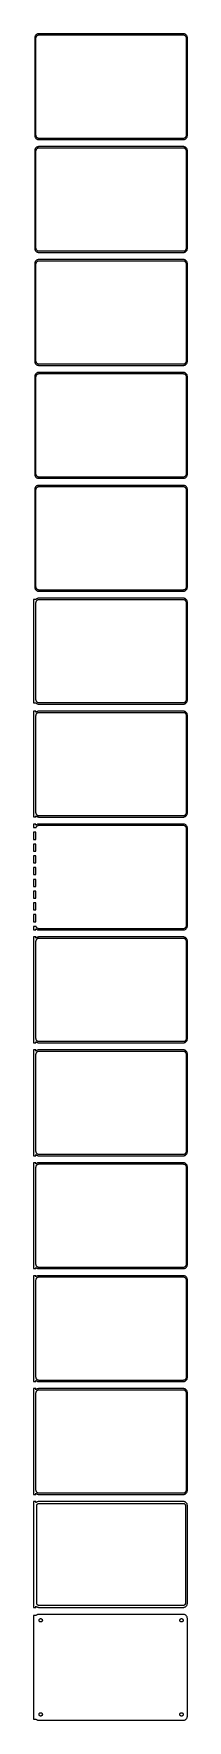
# Model space of a CAD drawing. Header units: metres. Extents: x -99 to 98, y 2093 to 4243.
import ezdxf

# ---------------------------------------------------------------- set-up
doc = ezdxf.new("R2010")
doc.units = ezdxf.units.M

msp = doc.modelspace()

# ---------------------------------------------------------------- linework, layer by layer
for p, q in [((-97.4606, 4239.13), (-97.5, 4238.5)), ((-97.5, 4238.5), (-97.5, 4113.5)), ((-97.3429, 4239.74), (-97.4606, 4239.13)), ((-97.1489, 4240.34), (-97.3429, 4239.74)), ((-96.8815, 4240.91), (-97.1489, 4240.34)), ((-96.5451, 4241.44), (-96.8815, 4240.91)), ((-96.1448, 4241.92), (-96.5451, 4241.44)), ((-95.6871, 4242.35), (-96.1448, 4241.92)), ((-96, 4238), (-95.9685, 4238.5)), ((-96, 4114), (-96, 4238)), ((-95.9685, 4238.5), (-95.8743, 4238.99)), ((-95.8743, 4238.99), (-95.7191, 4239.47)), ((-95.7191, 4239.47), (-95.5052, 4239.93)), ((-95.1791, 4242.72), (-95.6871, 4242.35)), ((-95.5052, 4239.93), (-95.2361, 4240.35)), ((-95.2361, 4240.35), (-94.9159, 4240.74)), ((-94.6289, 4243.02), (-95.1791, 4242.72)), ((-94.9159, 4240.74), (-94.5497, 4241.08)), ((-94.0451, 4243.26), (-94.6289, 4243.02)), ((-94.5497, 4241.08), (-94.1433, 4241.38)), ((-94.1433, 4241.38), (-93.7031, 4241.62)), ((-93.4369, 4243.41), (-94.0451, 4243.26)), ((-93.7031, 4241.62), (-93.2361, 4241.8)), ((-92.8139, 4243.49), (-93.4369, 4243.41)), ((-93.2361, 4241.8), (-92.7495, 4241.93)), ((92.8139, 4243.49), (-92.8139, 4243.49)), ((-92.7495, 4241.93), (-92.2512, 4241.99)), ((-92.2512, 4241.99), (92.2512, 4241.99)), ((92.2512, 4241.99), (92.7495, 4241.93)), ((92.7495, 4241.93), (93.2361, 4241.8)), ((93.4369, 4243.41), (92.8139, 4243.49)), ((93.2361, 4241.8), (93.7031, 4241.62)), ((94.0451, 4243.26), (93.4369, 4243.41)), ((93.7031, 4241.62), (94.1433, 4241.38)), ((94.6289, 4243.02), (94.0451, 4243.26)), ((94.1433, 4241.38), (94.5497, 4241.08)), ((94.5497, 4241.08), (94.9159, 4240.74)), ((95.1791, 4242.72), (94.6289, 4243.02)), ((94.9159, 4240.74), (95.2361, 4240.35)), ((95.6871, 4242.35), (95.1791, 4242.72)), ((95.2361, 4240.35), (95.5052, 4239.93)), ((95.5052, 4239.93), (95.7191, 4239.47)), ((96.1448, 4241.92), (95.6871, 4242.35)), ((95.7191, 4239.47), (95.8743, 4238.99)), ((95.8743, 4238.99), (95.9685, 4238.5)), ((95.9685, 4238.5), (96, 4238)), ((96, 4238), (96, 4114)), ((96.5451, 4241.44), (96.1448, 4241.92)), ((96.8815, 4240.91), (96.5451, 4241.44)), ((97.1489, 4240.34), (96.8815, 4240.91)), ((97.3429, 4239.74), (97.1489, 4240.34)), ((97.4606, 4239.13), (97.3429, 4239.74)), ((97.5, 4238.5), (97.4606, 4239.13)), ((97.5, 4113.5), (97.5, 4238.5)), ((-97.5, 4113.5), (-97.4606, 4112.87)), ((-97.4606, 4112.87), (-97.3429, 4112.26)), ((-97.3429, 4112.26), (-97.1489, 4111.66)), ((-97.1489, 4111.66), (-96.8815, 4111.09)), ((-96.8815, 4111.09), (-96.5451, 4110.56)), ((-96.5451, 4110.56), (-96.1448, 4110.08)), ((-96.1448, 4110.08), (-95.6871, 4109.65)), ((-95.9685, 4113.5), (-96, 4114)), ((-95.8743, 4113.01), (-95.9685, 4113.5)), ((-95.7191, 4112.53), (-95.8743, 4113.01)), ((-95.5052, 4112.07), (-95.7191, 4112.53)), ((-95.6871, 4109.65), (-95.1791, 4109.28)), ((-95.2361, 4111.65), (-95.5052, 4112.07)), ((-94.9159, 4111.26), (-95.2361, 4111.65)), ((-95.1791, 4109.28), (-94.6289, 4108.98)), ((-94.5497, 4110.92), (-94.9159, 4111.26)), ((-94.6289, 4108.98), (-94.0451, 4108.74)), ((-94.1433, 4110.62), (-94.5497, 4110.92)), ((-93.7031, 4110.38), (-94.1433, 4110.62)), ((-94.0451, 4108.74), (-93.4369, 4108.59)), ((-93.2361, 4110.2), (-93.7031, 4110.38)), ((-93.4369, 4108.59), (-92.8139, 4108.51)), ((-92.7495, 4110.07), (-93.2361, 4110.2)), ((-92.8139, 4108.51), (92.8139, 4108.51)), ((-92.2512, 4110.01), (-92.7495, 4110.07)), ((92.2512, 4110.01), (-92.2512, 4110.01)), ((92.7495, 4110.07), (92.2512, 4110.01)), ((93.2361, 4110.2), (92.7495, 4110.07)), ((92.8139, 4108.51), (93.4369, 4108.59)), ((93.7031, 4110.38), (93.2361, 4110.2)), ((93.4369, 4108.59), (94.0451, 4108.74)), ((94.1433, 4110.62), (93.7031, 4110.38)), ((94.0451, 4108.74), (94.6289, 4108.98)), ((94.5497, 4110.92), (94.1433, 4110.62)), ((94.9159, 4111.26), (94.5497, 4110.92)), ((94.6289, 4108.98), (95.1791, 4109.28)), ((95.2361, 4111.65), (94.9159, 4111.26)), ((95.1791, 4109.28), (95.6871, 4109.65)), ((95.5052, 4112.07), (95.2361, 4111.65)), ((95.7191, 4112.53), (95.5052, 4112.07)), ((95.6871, 4109.65), (96.1448, 4110.08)), ((95.8743, 4113.01), (95.7191, 4112.53)), ((95.9685, 4113.5), (95.8743, 4113.01)), ((96, 4114), (95.9685, 4113.5)), ((96.1448, 4110.08), (96.5451, 4110.56)), ((96.5451, 4110.56), (96.8815, 4111.09)), ((96.8815, 4111.09), (97.1489, 4111.66)), ((97.1489, 4111.66), (97.3429, 4112.26)), ((97.3429, 4112.26), (97.4606, 4112.87)), ((97.4606, 4112.87), (97.5, 4113.5)), ((-97.4606, 4095.13), (-97.5, 4094.5)), ((-97.5, 4094.5), (-97.5, 3969.5)), ((-97.3429, 4095.74), (-97.4606, 4095.13)), ((-97.1489, 4096.34), (-97.3429, 4095.74)), ((-96.8815, 4096.91), (-97.1489, 4096.34)), ((-96.5451, 4097.44), (-96.8815, 4096.91)), ((-96.1448, 4097.92), (-96.5451, 4097.44)), ((-95.6871, 4098.35), (-96.1448, 4097.92)), ((-96, 4094), (-95.9685, 4094.5)), ((-96, 3970), (-96, 4094)), ((-95.9685, 4094.5), (-95.8743, 4094.99)), ((-95.8743, 4094.99), (-95.7191, 4095.47)), ((-95.7191, 4095.47), (-95.5052, 4095.93)), ((-95.1791, 4098.72), (-95.6871, 4098.35)), ((-95.5052, 4095.93), (-95.2361, 4096.35)), ((-95.2361, 4096.35), (-94.9159, 4096.74)), ((-94.6289, 4099.02), (-95.1791, 4098.72)), ((-94.9159, 4096.74), (-94.5497, 4097.08)), ((-94.0451, 4099.26), (-94.6289, 4099.02)), ((-94.5497, 4097.08), (-94.1433, 4097.38)), ((-94.1433, 4097.38), (-93.7031, 4097.62)), ((-93.4369, 4099.41), (-94.0451, 4099.26)), ((-93.7031, 4097.62), (-93.2361, 4097.8)), ((-92.8139, 4099.49), (-93.4369, 4099.41)), ((-93.2361, 4097.8), (-92.7495, 4097.93)), ((92.8139, 4099.49), (-92.8139, 4099.49)), ((-92.7495, 4097.93), (-92.2512, 4097.99)), ((-92.2512, 4097.99), (92.2512, 4097.99)), ((92.2512, 4097.99), (92.7495, 4097.93)), ((92.7495, 4097.93), (93.2361, 4097.8)), ((93.4369, 4099.41), (92.8139, 4099.49)), ((93.2361, 4097.8), (93.7031, 4097.62)), ((94.0451, 4099.26), (93.4369, 4099.41)), ((93.7031, 4097.62), (94.1433, 4097.38)), ((94.6289, 4099.02), (94.0451, 4099.26)), ((94.1433, 4097.38), (94.5497, 4097.08)), ((94.5497, 4097.08), (94.9159, 4096.74)), ((95.1791, 4098.72), (94.6289, 4099.02)), ((94.9159, 4096.74), (95.2361, 4096.35)), ((95.6871, 4098.35), (95.1791, 4098.72)), ((95.2361, 4096.35), (95.5052, 4095.93)), ((95.5052, 4095.93), (95.7191, 4095.47)), ((96.1448, 4097.92), (95.6871, 4098.35)), ((95.7191, 4095.47), (95.8743, 4094.99)), ((95.8743, 4094.99), (95.9685, 4094.5)), ((95.9685, 4094.5), (96, 4094)), ((96, 4094), (96, 3970)), ((96.5451, 4097.44), (96.1448, 4097.92)), ((96.8815, 4096.91), (96.5451, 4097.44)), ((97.1489, 4096.34), (96.8815, 4096.91)), ((97.3429, 4095.74), (97.1489, 4096.34)), ((97.4606, 4095.13), (97.3429, 4095.74)), ((97.5, 4094.5), (97.4606, 4095.13)), ((97.5, 3969.5), (97.5, 4094.5)), ((-97.5, 3969.5), (-97.4606, 3968.87)), ((-97.4606, 3968.87), (-97.3429, 3968.26)), ((-97.3429, 3968.26), (-97.1489, 3967.66)), ((-97.1489, 3967.66), (-96.8815, 3967.09)), ((-96.8815, 3967.09), (-96.5451, 3966.56)), ((-96.5451, 3966.56), (-96.1448, 3966.08)), ((-96.1448, 3966.08), (-95.6871, 3965.65)), ((-95.9685, 3969.5), (-96, 3970)), ((-95.8743, 3969.01), (-95.9685, 3969.5)), ((-95.7191, 3968.53), (-95.8743, 3969.01)), ((-95.5052, 3968.07), (-95.7191, 3968.53)), ((-95.6871, 3965.65), (-95.1791, 3965.28)), ((-95.2361, 3967.65), (-95.5052, 3968.07)), ((-94.9159, 3967.26), (-95.2361, 3967.65)), ((-95.1791, 3965.28), (-94.6289, 3964.98)), ((-94.5497, 3966.92), (-94.9159, 3967.26)), ((-94.6289, 3964.98), (-94.0451, 3964.74)), ((-94.1433, 3966.62), (-94.5497, 3966.92)), ((-93.7031, 3966.38), (-94.1433, 3966.62)), ((-94.0451, 3964.74), (-93.4369, 3964.59)), ((-93.2361, 3966.2), (-93.7031, 3966.38)), ((-93.4369, 3964.59), (-92.8139, 3964.51)), ((-92.7495, 3966.07), (-93.2361, 3966.2)), ((-92.8139, 3964.51), (92.8139, 3964.51)), ((-92.2512, 3966.01), (-92.7495, 3966.07)), ((92.2512, 3966.01), (-92.2512, 3966.01)), ((92.7495, 3966.07), (92.2512, 3966.01)), ((93.2361, 3966.2), (92.7495, 3966.07)), ((92.8139, 3964.51), (93.4369, 3964.59)), ((93.7031, 3966.38), (93.2361, 3966.2)), ((93.4369, 3964.59), (94.0451, 3964.74)), ((94.1433, 3966.62), (93.7031, 3966.38)), ((94.0451, 3964.74), (94.6289, 3964.98)), ((94.5497, 3966.92), (94.1433, 3966.62)), ((94.9159, 3967.26), (94.5497, 3966.92)), ((94.6289, 3964.98), (95.1791, 3965.28)), ((95.2361, 3967.65), (94.9159, 3967.26)), ((95.1791, 3965.28), (95.6871, 3965.65)), ((95.5052, 3968.07), (95.2361, 3967.65)), ((95.7191, 3968.53), (95.5052, 3968.07)), ((95.6871, 3965.65), (96.1448, 3966.08)), ((95.8743, 3969.01), (95.7191, 3968.53)), ((95.9685, 3969.5), (95.8743, 3969.01)), ((96, 3970), (95.9685, 3969.5)), ((96.1448, 3966.08), (96.5451, 3966.56)), ((96.5451, 3966.56), (96.8815, 3967.09)), ((96.8815, 3967.09), (97.1489, 3967.66)), ((97.1489, 3967.66), (97.3429, 3968.26)), ((97.3429, 3968.26), (97.4606, 3968.87)), ((97.4606, 3968.87), (97.5, 3969.5)), ((-97.4606, 3951.13), (-97.5, 3950.5)), ((-97.5, 3950.5), (-97.5, 3825.5)), ((-97.3429, 3951.74), (-97.4606, 3951.13)), ((-97.1489, 3952.34), (-97.3429, 3951.74)), ((-96.8815, 3952.91), (-97.1489, 3952.34)), ((-96.5451, 3953.44), (-96.8815, 3952.91)), ((-96.1448, 3953.92), (-96.5451, 3953.44)), ((-95.6871, 3954.35), (-96.1448, 3953.92)), ((-96, 3950), (-95.9685, 3950.5)), ((-96, 3826), (-96, 3950)), ((-95.9685, 3950.5), (-95.8743, 3950.99)), ((-95.8743, 3950.99), (-95.7191, 3951.47)), ((-95.7191, 3951.47), (-95.5052, 3951.93)), ((-95.1791, 3954.72), (-95.6871, 3954.35)), ((-95.5052, 3951.93), (-95.2361, 3952.35)), ((-95.2361, 3952.35), (-94.9159, 3952.74)), ((-94.6289, 3955.02), (-95.1791, 3954.72)), ((-94.9159, 3952.74), (-94.5497, 3953.08)), ((-94.0451, 3955.26), (-94.6289, 3955.02)), ((-94.5497, 3953.08), (-94.1433, 3953.38)), ((-94.1433, 3953.38), (-93.7031, 3953.62)), ((-93.4369, 3955.41), (-94.0451, 3955.26)), ((-93.7031, 3953.62), (-93.2361, 3953.8)), ((-92.8139, 3955.49), (-93.4369, 3955.41)), ((-93.2361, 3953.8), (-92.7495, 3953.93)), ((92.8139, 3955.49), (-92.8139, 3955.49)), ((-92.7495, 3953.93), (-92.2512, 3953.99)), ((-92.2512, 3953.99), (92.2512, 3953.99)), ((92.2512, 3953.99), (92.7495, 3953.93)), ((92.7495, 3953.93), (93.2361, 3953.8)), ((93.4369, 3955.41), (92.8139, 3955.49)), ((93.2361, 3953.8), (93.7031, 3953.62)), ((94.0451, 3955.26), (93.4369, 3955.41)), ((93.7031, 3953.62), (94.1433, 3953.38)), ((94.6289, 3955.02), (94.0451, 3955.26)), ((94.1433, 3953.38), (94.5497, 3953.08)), ((94.5497, 3953.08), (94.9159, 3952.74)), ((95.1791, 3954.72), (94.6289, 3955.02)), ((94.9159, 3952.74), (95.2361, 3952.35)), ((95.6871, 3954.35), (95.1791, 3954.72)), ((95.2361, 3952.35), (95.5052, 3951.93)), ((95.5052, 3951.93), (95.7191, 3951.47)), ((96.1448, 3953.92), (95.6871, 3954.35)), ((95.7191, 3951.47), (95.8743, 3950.99)), ((95.8743, 3950.99), (95.9685, 3950.5)), ((95.9685, 3950.5), (96, 3950)), ((96, 3950), (96, 3826)), ((96.5451, 3953.44), (96.1448, 3953.92)), ((96.8815, 3952.91), (96.5451, 3953.44)), ((97.1489, 3952.34), (96.8815, 3952.91)), ((97.3429, 3951.74), (97.1489, 3952.34)), ((97.4606, 3951.13), (97.3429, 3951.74)), ((97.5, 3950.5), (97.4606, 3951.13)), ((97.5, 3825.5), (97.5, 3950.5)), ((-97.5, 3825.5), (-97.4606, 3824.87)), ((-97.4606, 3824.87), (-97.3429, 3824.26)), ((-97.3429, 3807.74), (-97.4606, 3807.13)), ((-97.3429, 3824.26), (-97.1489, 3823.66)), ((-97.1489, 3808.34), (-97.3429, 3807.74)), ((-97.1489, 3823.66), (-96.8815, 3823.09)), ((-96.8815, 3808.91), (-97.1489, 3808.34)), ((-96.8815, 3823.09), (-96.5451, 3822.56)), ((-96.5451, 3809.44), (-96.8815, 3808.91)), ((-96.5451, 3822.56), (-96.1448, 3822.08)), ((-96.1448, 3809.92), (-96.5451, 3809.44)), ((-96.1448, 3822.08), (-95.6871, 3821.65)), ((-95.6871, 3810.35), (-96.1448, 3809.92)), ((-95.9685, 3825.5), (-96, 3826)), ((-95.8743, 3825.01), (-95.9685, 3825.5)), ((-95.7191, 3824.53), (-95.8743, 3825.01)), ((-95.8743, 3806.99), (-95.7191, 3807.47)), ((-95.5052, 3824.07), (-95.7191, 3824.53)), ((-95.7191, 3807.47), (-95.5052, 3807.93)), ((-95.6871, 3821.65), (-95.1791, 3821.28)), ((-95.1791, 3810.72), (-95.6871, 3810.35)), ((-95.2361, 3823.65), (-95.5052, 3824.07)), ((-95.5052, 3807.93), (-95.2361, 3808.35)), ((-94.9159, 3823.26), (-95.2361, 3823.65)), ((-95.2361, 3808.35), (-94.9159, 3808.74)), ((-95.1791, 3821.28), (-94.6289, 3820.98)), ((-94.6289, 3811.02), (-95.1791, 3810.72)), ((-94.5497, 3822.92), (-94.9159, 3823.26)), ((-94.9159, 3808.74), (-94.5497, 3809.08)), ((-94.6289, 3820.98), (-94.0451, 3820.74)), ((-94.0451, 3811.26), (-94.6289, 3811.02)), ((-94.1433, 3822.62), (-94.5497, 3822.92)), ((-94.5497, 3809.08), (-94.1433, 3809.38)), ((-93.7031, 3822.38), (-94.1433, 3822.62)), ((-94.1433, 3809.38), (-93.7031, 3809.62)), ((-94.0451, 3820.74), (-93.4369, 3820.59)), ((-93.4369, 3811.41), (-94.0451, 3811.26)), ((-93.2361, 3822.2), (-93.7031, 3822.38)), ((-93.7031, 3809.62), (-93.2361, 3809.8)), ((-93.4369, 3820.59), (-92.8139, 3820.51)), ((-92.8139, 3811.49), (-93.4369, 3811.41)), ((-92.7495, 3822.07), (-93.2361, 3822.2)), ((-93.2361, 3809.8), (-92.7495, 3809.93)), ((-92.8139, 3820.51), (92.8139, 3820.51)), ((92.8139, 3811.49), (-92.8139, 3811.49)), ((-92.2512, 3822.01), (-92.7495, 3822.07)), ((-92.7495, 3809.93), (-92.2512, 3809.99)), ((92.2512, 3822.01), (-92.2512, 3822.01)), ((-92.2512, 3809.99), (92.2512, 3809.99)), ((92.7495, 3822.07), (92.2512, 3822.01)), ((92.2512, 3809.99), (92.7495, 3809.93)), ((93.2361, 3822.2), (92.7495, 3822.07)), ((92.7495, 3809.93), (93.2361, 3809.8)), ((92.8139, 3820.51), (93.4369, 3820.59)), ((93.4369, 3811.41), (92.8139, 3811.49)), ((93.7031, 3822.38), (93.2361, 3822.2)), ((93.2361, 3809.8), (93.7031, 3809.62)), ((93.4369, 3820.59), (94.0451, 3820.74)), ((94.0451, 3811.26), (93.4369, 3811.41)), ((94.1433, 3822.62), (93.7031, 3822.38)), ((93.7031, 3809.62), (94.1433, 3809.38)), ((94.0451, 3820.74), (94.6289, 3820.98)), ((94.6289, 3811.02), (94.0451, 3811.26)), ((94.5497, 3822.92), (94.1433, 3822.62)), ((94.1433, 3809.38), (94.5497, 3809.08)), ((94.9159, 3823.26), (94.5497, 3822.92)), ((94.5497, 3809.08), (94.9159, 3808.74)), ((94.6289, 3820.98), (95.1791, 3821.28)), ((95.1791, 3810.72), (94.6289, 3811.02)), ((95.2361, 3823.65), (94.9159, 3823.26)), ((94.9159, 3808.74), (95.2361, 3808.35)), ((95.1791, 3821.28), (95.6871, 3821.65)), ((95.6871, 3810.35), (95.1791, 3810.72)), ((95.5052, 3824.07), (95.2361, 3823.65)), ((95.2361, 3808.35), (95.5052, 3807.93)), ((95.7191, 3824.53), (95.5052, 3824.07)), ((95.5052, 3807.93), (95.7191, 3807.47)), ((95.6871, 3821.65), (96.1448, 3822.08)), ((96.1448, 3809.92), (95.6871, 3810.35)), ((95.8743, 3825.01), (95.7191, 3824.53)), ((95.7191, 3807.47), (95.8743, 3806.99)), ((95.9685, 3825.5), (95.8743, 3825.01)), ((96, 3826), (95.9685, 3825.5)), ((96.1448, 3822.08), (96.5451, 3822.56)), ((96.5451, 3809.44), (96.1448, 3809.92)), ((96.5451, 3822.56), (96.8815, 3823.09)), ((96.8815, 3808.91), (96.5451, 3809.44)), ((96.8815, 3823.09), (97.1489, 3823.66)), ((97.1489, 3808.34), (96.8815, 3808.91)), ((97.1489, 3823.66), (97.3429, 3824.26)), ((97.3429, 3807.74), (97.1489, 3808.34)), ((97.3429, 3824.26), (97.4606, 3824.87)), ((97.4606, 3807.13), (97.3429, 3807.74)), ((97.4606, 3824.87), (97.5, 3825.5)), ((-97.4606, 3807.13), (-97.5, 3806.5)), ((-97.5, 3806.5), (-97.5, 3681.5)), ((-96, 3806), (-95.9685, 3806.5)), ((-96, 3682), (-96, 3806)), ((-95.9685, 3806.5), (-95.8743, 3806.99)), ((95.8743, 3806.99), (95.9685, 3806.5)), ((95.9685, 3806.5), (96, 3806)), ((96, 3806), (96, 3682)), ((97.5, 3806.5), (97.4606, 3807.13)), ((97.5, 3681.5), (97.5, 3806.5)), ((-97.5, 3681.5), (-97.4606, 3680.87)), ((-97.4606, 3680.87), (-97.3429, 3680.26)), ((-97.3429, 3680.26), (-97.1489, 3679.66)), ((-97.1489, 3679.66), (-96.8815, 3679.09)), ((-96.8815, 3679.09), (-96.5451, 3678.56)), ((-96.5451, 3678.56), (-96.1448, 3678.08)), ((-95.9685, 3681.5), (-96, 3682)), ((-95.8743, 3681.01), (-95.9685, 3681.5)), ((-95.7191, 3680.53), (-95.8743, 3681.01)), ((-95.5052, 3680.07), (-95.7191, 3680.53)), ((-95.2361, 3679.65), (-95.5052, 3680.07)), ((-94.9159, 3679.26), (-95.2361, 3679.65)), ((-94.5497, 3678.92), (-94.9159, 3679.26)), ((-94.1433, 3678.62), (-94.5497, 3678.92)), ((-93.7031, 3678.38), (-94.1433, 3678.62)), ((-93.2361, 3678.2), (-93.7031, 3678.38)), ((-92.7495, 3678.07), (-93.2361, 3678.2)), ((93.2361, 3678.2), (92.7495, 3678.07)), ((93.7031, 3678.38), (93.2361, 3678.2)), ((94.1433, 3678.62), (93.7031, 3678.38)), ((94.5497, 3678.92), (94.1433, 3678.62)), ((94.9159, 3679.26), (94.5497, 3678.92)), ((95.2361, 3679.65), (94.9159, 3679.26)), ((95.5052, 3680.07), (95.2361, 3679.65)), ((95.7191, 3680.53), (95.5052, 3680.07)), ((95.8743, 3681.01), (95.7191, 3680.53)), ((95.9685, 3681.5), (95.8743, 3681.01)), ((96, 3682), (95.9685, 3681.5)), ((96.1448, 3678.08), (96.5451, 3678.56)), ((96.5451, 3678.56), (96.8815, 3679.09)), ((96.8815, 3679.09), (97.1489, 3679.66)), ((97.1489, 3679.66), (97.3429, 3680.26)), ((97.3429, 3680.26), (97.4606, 3680.87)), ((97.4606, 3680.87), (97.5, 3681.5)), ((-97.4606, 3663.13), (-97.5, 3662.5)), ((-97.5, 3662.5), (-97.5, 3537.5)), ((-97.3429, 3663.74), (-97.4606, 3663.13)), ((-97.1489, 3664.34), (-97.3429, 3663.74)), ((-96.8815, 3664.91), (-97.1489, 3664.34)), ((-96.5451, 3665.44), (-96.8815, 3664.91)), ((-96.1448, 3665.92), (-96.5451, 3665.44)), ((-96.1448, 3678.08), (-95.6871, 3677.65)), ((-95.6871, 3666.35), (-96.1448, 3665.92)), ((-96, 3662), (-95.9685, 3662.5)), ((-96, 3538), (-96, 3662)), ((-95.9685, 3662.5), (-95.8743, 3662.99)), ((-95.8743, 3662.99), (-95.7191, 3663.47)), ((-95.7191, 3663.47), (-95.5052, 3663.93)), ((-95.6871, 3677.65), (-95.1791, 3677.28)), ((-95.1791, 3666.72), (-95.6871, 3666.35)), ((-95.5052, 3663.93), (-95.2361, 3664.35)), ((-95.2361, 3664.35), (-94.9159, 3664.74)), ((-95.1791, 3677.28), (-94.6289, 3676.98)), ((-94.6289, 3667.02), (-95.1791, 3666.72)), ((-94.9159, 3664.74), (-94.5497, 3665.08)), ((-94.6289, 3676.98), (-94.0451, 3676.74)), ((-94.0451, 3667.26), (-94.6289, 3667.02)), ((-94.5497, 3665.08), (-94.1433, 3665.38)), ((-94.1433, 3665.38), (-93.7031, 3665.62)), ((-94.0451, 3676.74), (-93.4369, 3676.59)), ((-93.4369, 3667.41), (-94.0451, 3667.26)), ((-93.7031, 3665.62), (-93.2361, 3665.8)), ((-93.4369, 3676.59), (-92.8139, 3676.51)), ((-92.8139, 3667.49), (-93.4369, 3667.41)), ((-93.2361, 3665.8), (-92.7495, 3665.93)), ((-92.8139, 3676.51), (92.8139, 3676.51)), ((92.8139, 3667.49), (-92.8139, 3667.49)), ((-92.2512, 3678.01), (-92.7495, 3678.07)), ((-92.7495, 3665.93), (-92.2512, 3665.99)), ((92.2512, 3678.01), (-92.2512, 3678.01)), ((-92.2512, 3665.99), (92.2512, 3665.99)), ((92.7495, 3678.07), (92.2512, 3678.01)), ((92.2512, 3665.99), (92.7495, 3665.93)), ((92.7495, 3665.93), (93.2361, 3665.8)), ((92.8139, 3676.51), (93.4369, 3676.59)), ((93.4369, 3667.41), (92.8139, 3667.49)), ((93.2361, 3665.8), (93.7031, 3665.62)), ((93.4369, 3676.59), (94.0451, 3676.74)), ((94.0451, 3667.26), (93.4369, 3667.41)), ((93.7031, 3665.62), (94.1433, 3665.38)), ((94.0451, 3676.74), (94.6289, 3676.98)), ((94.6289, 3667.02), (94.0451, 3667.26)), ((94.1433, 3665.38), (94.5497, 3665.08)), ((94.5497, 3665.08), (94.9159, 3664.74)), ((94.6289, 3676.98), (95.1791, 3677.28)), ((95.1791, 3666.72), (94.6289, 3667.02)), ((94.9159, 3664.74), (95.2361, 3664.35)), ((95.1791, 3677.28), (95.6871, 3677.65)), ((95.6871, 3666.35), (95.1791, 3666.72)), ((95.2361, 3664.35), (95.5052, 3663.93)), ((95.5052, 3663.93), (95.7191, 3663.47)), ((95.6871, 3677.65), (96.1448, 3678.08)), ((96.1448, 3665.92), (95.6871, 3666.35)), ((95.7191, 3663.47), (95.8743, 3662.99)), ((95.8743, 3662.99), (95.9685, 3662.5)), ((95.9685, 3662.5), (96, 3662)), ((96, 3662), (96, 3538)), ((96.5451, 3665.44), (96.1448, 3665.92)), ((96.8815, 3664.91), (96.5451, 3665.44)), ((97.1489, 3664.34), (96.8815, 3664.91)), ((97.3429, 3663.74), (97.1489, 3664.34)), ((97.4606, 3663.13), (97.3429, 3663.74)), ((97.5, 3662.5), (97.4606, 3663.13)), ((97.5, 3537.5), (97.5, 3662.5)), ((-97.5, 3537.5), (-97.4606, 3536.87)), ((-97.4606, 3536.87), (-97.3429, 3536.26)), ((-97.3429, 3536.26), (-97.1489, 3535.66)), ((-97.1489, 3535.66), (-96.8815, 3535.09)), ((-96.8815, 3535.09), (-96.5451, 3534.56)), ((-96.5451, 3534.56), (-96.1448, 3534.08)), ((-96.1448, 3534.08), (-95.6871, 3533.65)), ((-95.9685, 3537.5), (-96, 3538)), ((-95.8743, 3537.01), (-95.9685, 3537.5)), ((-95.7191, 3536.53), (-95.8743, 3537.01)), ((-95.5052, 3536.07), (-95.7191, 3536.53)), ((-95.6871, 3533.65), (-95.1791, 3533.28)), ((-95.2361, 3535.65), (-95.5052, 3536.07)), ((-94.9159, 3535.26), (-95.2361, 3535.65)), ((-95.1791, 3533.28), (-94.6289, 3532.98)), ((-94.5497, 3534.92), (-94.9159, 3535.26)), ((-94.6289, 3532.98), (-94.0451, 3532.74)), ((-94.1433, 3534.62), (-94.5497, 3534.92)), ((-93.7031, 3534.38), (-94.1433, 3534.62)), ((-94.0451, 3532.74), (-93.4369, 3532.59)), ((-93.2361, 3534.2), (-93.7031, 3534.38)), ((-93.4369, 3532.59), (-92.8139, 3532.51)), ((-92.7495, 3534.07), (-93.2361, 3534.2)), ((-92.8139, 3532.51), (92.8139, 3532.51)), ((-92.2512, 3534.01), (-92.7495, 3534.07)), ((92.2512, 3534.01), (-92.2512, 3534.01)), ((92.7495, 3534.07), (92.2512, 3534.01)), ((93.2361, 3534.2), (92.7495, 3534.07)), ((92.8139, 3532.51), (93.4369, 3532.59)), ((93.7031, 3534.38), (93.2361, 3534.2)), ((93.4369, 3532.59), (94.0451, 3532.74)), ((94.1433, 3534.62), (93.7031, 3534.38)), ((94.0451, 3532.74), (94.6289, 3532.98)), ((94.5497, 3534.92), (94.1433, 3534.62)), ((94.9159, 3535.26), (94.5497, 3534.92)), ((94.6289, 3532.98), (95.1791, 3533.28)), ((95.2361, 3535.65), (94.9159, 3535.26)), ((95.1791, 3533.28), (95.6871, 3533.65)), ((95.5052, 3536.07), (95.2361, 3535.65)), ((95.7191, 3536.53), (95.5052, 3536.07)), ((95.6871, 3533.65), (96.1448, 3534.08)), ((95.8743, 3537.01), (95.7191, 3536.53)), ((95.9685, 3537.5), (95.8743, 3537.01)), ((96, 3538), (95.9685, 3537.5)), ((96.1448, 3534.08), (96.5451, 3534.56)), ((96.5451, 3534.56), (96.8815, 3535.09)), ((96.8815, 3535.09), (97.1489, 3535.66)), ((97.1489, 3535.66), (97.3429, 3536.26)), ((97.3429, 3536.26), (97.4606, 3536.87)), ((97.4606, 3536.87), (97.5, 3537.5)), ((-96, 3522.06), (-99, 3522.06)), ((-99, 3522.06), (-99, 3389.94)), ((-95.6871, 3522.35), (-96, 3522.06)), ((-96, 3518), (-95.9685, 3518.5)), ((-96, 3394), (-96, 3518)), ((-95.9685, 3518.5), (-95.8743, 3518.99)), ((-95.8743, 3518.99), (-95.7191, 3519.47)), ((-95.7191, 3519.47), (-95.5052, 3519.93)), ((-95.1791, 3522.72), (-95.6871, 3522.35)), ((-95.5052, 3519.93), (-95.2361, 3520.35)), ((-95.2361, 3520.35), (-94.9159, 3520.74)), ((-94.6289, 3523.02), (-95.1791, 3522.72)), ((-94.9159, 3520.74), (-94.5497, 3521.08)), ((-94.0451, 3523.26), (-94.6289, 3523.02)), ((-94.5497, 3521.08), (-94.1433, 3521.38)), ((-94.1433, 3521.38), (-93.7031, 3521.62)), ((-93.4369, 3523.41), (-94.0451, 3523.26)), ((-93.7031, 3521.62), (-93.2361, 3521.8)), ((-92.8139, 3523.49), (-93.4369, 3523.41)), ((-93.2361, 3521.8), (-92.7495, 3521.93)), ((92.8139, 3523.49), (-92.8139, 3523.49)), ((-92.7495, 3521.93), (-92.2512, 3521.99)), ((-92.2512, 3521.99), (92.2512, 3521.99)), ((92.2512, 3521.99), (92.7495, 3521.93)), ((92.7495, 3521.93), (93.2361, 3521.8)), ((93.4369, 3523.41), (92.8139, 3523.49)), ((93.2361, 3521.8), (93.7031, 3521.62)), ((94.0451, 3523.26), (93.4369, 3523.41)), ((93.7031, 3521.62), (94.1433, 3521.38)), ((94.6289, 3523.02), (94.0451, 3523.26)), ((94.1433, 3521.38), (94.5497, 3521.08)), ((94.5497, 3521.08), (94.9159, 3520.74)), ((95.1791, 3522.72), (94.6289, 3523.02)), ((94.9159, 3520.74), (95.2361, 3520.35)), ((95.6871, 3522.35), (95.1791, 3522.72)), ((95.2361, 3520.35), (95.5052, 3519.93)), ((95.5052, 3519.93), (95.7191, 3519.47)), ((96.1448, 3521.92), (95.6871, 3522.35)), ((95.7191, 3519.47), (95.8743, 3518.99)), ((95.8743, 3518.99), (95.9685, 3518.5)), ((95.9685, 3518.5), (96, 3518)), ((96, 3518), (96, 3394)), ((96.5451, 3521.44), (96.1448, 3521.92)), ((96.8815, 3520.91), (96.5451, 3521.44)), ((97.1489, 3520.34), (96.8815, 3520.91)), ((97.3429, 3519.74), (97.1489, 3520.34)), ((97.4606, 3519.13), (97.3429, 3519.74)), ((97.5, 3518.5), (97.4606, 3519.13)), ((97.5, 3393.5), (97.5, 3518.5)), ((-99, 3389.94), (-96, 3389.94)), ((-96, 3379.47), (-99, 3379.47)), ((-99, 3379.47), (-99, 3244.53)), ((-95.9685, 3393.5), (-96, 3394)), ((-96, 3389.94), (-95.6871, 3389.65)), ((-96, 3378.06), (-96, 3379.47)), ((-95.6871, 3378.35), (-96, 3378.06)), ((-95.8743, 3393.01), (-95.9685, 3393.5)), ((-95.7191, 3392.53), (-95.8743, 3393.01)), ((-95.5052, 3392.07), (-95.7191, 3392.53)), ((-95.6871, 3389.65), (-95.1791, 3389.28)), ((-95.1791, 3378.72), (-95.6871, 3378.35)), ((-95.2361, 3391.65), (-95.5052, 3392.07)), ((-94.9159, 3391.26), (-95.2361, 3391.65)), ((-95.1791, 3389.28), (-94.6289, 3388.98)), ((-94.6289, 3379.02), (-95.1791, 3378.72)), ((-94.5497, 3390.92), (-94.9159, 3391.26)), ((-94.9159, 3376.74), (-94.5497, 3377.08)), ((-94.6289, 3388.98), (-94.0451, 3388.74)), ((-94.0451, 3379.26), (-94.6289, 3379.02)), ((-94.1433, 3390.62), (-94.5497, 3390.92)), ((-94.5497, 3377.08), (-94.1433, 3377.38)), ((-93.7031, 3390.38), (-94.1433, 3390.62)), ((-94.1433, 3377.38), (-93.7031, 3377.62)), ((-94.0451, 3388.74), (-93.4369, 3388.59)), ((-93.4369, 3379.41), (-94.0451, 3379.26)), ((-93.2361, 3390.2), (-93.7031, 3390.38)), ((-93.7031, 3377.62), (-93.2361, 3377.8)), ((-93.4369, 3388.59), (-92.8139, 3388.51)), ((-92.8139, 3379.49), (-93.4369, 3379.41)), ((-92.7495, 3390.07), (-93.2361, 3390.2)), ((-93.2361, 3377.8), (-92.7495, 3377.93)), ((-92.8139, 3388.51), (92.8139, 3388.51)), ((92.8139, 3379.49), (-92.8139, 3379.49)), ((-92.2512, 3390.01), (-92.7495, 3390.07)), ((-92.7495, 3377.93), (-92.2512, 3377.99)), ((92.2512, 3390.01), (-92.2512, 3390.01)), ((-92.2512, 3377.99), (92.2512, 3377.99)), ((92.7495, 3390.07), (92.2512, 3390.01)), ((92.2512, 3377.99), (92.7495, 3377.93)), ((93.2361, 3390.2), (92.7495, 3390.07)), ((92.7495, 3377.93), (93.2361, 3377.8)), ((92.8139, 3388.51), (93.4369, 3388.59)), ((93.4369, 3379.41), (92.8139, 3379.49)), ((93.7031, 3390.38), (93.2361, 3390.2)), ((93.2361, 3377.8), (93.7031, 3377.62)), ((93.4369, 3388.59), (94.0451, 3388.74)), ((94.0451, 3379.26), (93.4369, 3379.41)), ((94.1433, 3390.62), (93.7031, 3390.38)), ((93.7031, 3377.62), (94.1433, 3377.38)), ((94.0451, 3388.74), (94.6289, 3388.98)), ((94.6289, 3379.02), (94.0451, 3379.26)), ((94.5497, 3390.92), (94.1433, 3390.62)), ((94.1433, 3377.38), (94.5497, 3377.08)), ((94.9159, 3391.26), (94.5497, 3390.92)), ((94.5497, 3377.08), (94.9159, 3376.74)), ((94.6289, 3388.98), (95.1791, 3389.28)), ((95.1791, 3378.72), (94.6289, 3379.02)), ((95.2361, 3391.65), (94.9159, 3391.26)), ((95.1791, 3389.28), (95.6871, 3389.65)), ((95.6871, 3378.35), (95.1791, 3378.72)), ((95.5052, 3392.07), (95.2361, 3391.65)), ((95.7191, 3392.53), (95.5052, 3392.07)), ((95.6871, 3389.65), (96.1448, 3390.08)), ((96.1448, 3377.92), (95.6871, 3378.35)), ((95.8743, 3393.01), (95.7191, 3392.53)), ((95.9685, 3393.5), (95.8743, 3393.01)), ((96, 3394), (95.9685, 3393.5)), ((96.1448, 3390.08), (96.5451, 3390.56)), ((96.5451, 3377.44), (96.1448, 3377.92)), ((96.5451, 3390.56), (96.8815, 3391.09)), ((96.8815, 3376.91), (96.5451, 3377.44)), ((96.8815, 3391.09), (97.1489, 3391.66)), ((97.1489, 3391.66), (97.3429, 3392.26)), ((97.3429, 3392.26), (97.4606, 3392.87)), ((97.4606, 3392.87), (97.5, 3393.5)), ((-96, 3374), (-95.9685, 3374.5)), ((-96, 3250), (-96, 3374)), ((-95.9685, 3374.5), (-95.8743, 3374.99)), ((-95.8743, 3374.99), (-95.7191, 3375.47)), ((-95.7191, 3375.47), (-95.5052, 3375.93)), ((-95.5052, 3375.93), (-95.2361, 3376.35)), ((-95.2361, 3376.35), (-94.9159, 3376.74)), ((94.9159, 3376.74), (95.2361, 3376.35)), ((95.2361, 3376.35), (95.5052, 3375.93)), ((95.5052, 3375.93), (95.7191, 3375.47)), ((95.7191, 3375.47), (95.8743, 3374.99)), ((95.8743, 3374.99), (95.9685, 3374.5)), ((95.9685, 3374.5), (96, 3374)), ((96, 3374), (96, 3250)), ((97.1489, 3376.34), (96.8815, 3376.91)), ((97.3429, 3375.74), (97.1489, 3376.34)), ((97.4606, 3375.13), (97.3429, 3375.74)), ((97.5, 3374.5), (97.4606, 3375.13)), ((97.5, 3249.5), (97.5, 3374.5)), ((-95.9685, 3249.5), (-96, 3250)), ((-95.8743, 3249.01), (-95.9685, 3249.5)), ((-95.7191, 3248.53), (-95.8743, 3249.01)), ((-95.5052, 3248.07), (-95.7191, 3248.53)), ((-95.2361, 3247.65), (-95.5052, 3248.07)), ((95.5052, 3248.07), (95.2361, 3247.65)), ((95.7191, 3248.53), (95.5052, 3248.07)), ((95.8743, 3249.01), (95.7191, 3248.53)), ((95.9685, 3249.5), (95.8743, 3249.01)), ((96, 3250), (95.9685, 3249.5)), ((97.1489, 3247.66), (97.3429, 3248.26)), ((97.3429, 3248.26), (97.4606, 3248.87)), ((97.4606, 3248.87), (97.5, 3249.5)), ((-99, 3244.53), (-96, 3244.53)), ((-96, 3235.49), (-99, 3235.49)), ((-99, 3235.49), (-99, 3230.99)), ((-99, 3230.99), (-95.8745, 3230.99)), ((-96, 3244.53), (-96, 3245.94)), ((-96, 3245.94), (-95.6871, 3245.65)), ((-96, 3234.06), (-96, 3235.49)), ((-95.6871, 3234.35), (-96, 3234.06)), ((-95.8745, 3230.99), (-95.8743, 3230.99)), ((-95.8743, 3230.99), (-95.7191, 3231.47)), ((-95.7191, 3231.47), (-95.5052, 3231.93)), ((-95.6871, 3245.65), (-95.1791, 3245.28)), ((-95.1791, 3234.72), (-95.6871, 3234.35)), ((-95.5052, 3231.93), (-95.2361, 3232.35)), ((-94.9159, 3247.26), (-95.2361, 3247.65)), ((-95.2361, 3232.35), (-94.9159, 3232.74)), ((-95.1791, 3245.28), (-94.6289, 3244.98)), ((-94.6289, 3235.02), (-95.1791, 3234.72)), ((-94.5497, 3246.92), (-94.9159, 3247.26)), ((-94.9159, 3232.74), (-94.5497, 3233.08)), ((-94.6289, 3244.98), (-94.0451, 3244.74)), ((-94.0451, 3235.26), (-94.6289, 3235.02)), ((-94.1433, 3246.62), (-94.5497, 3246.92)), ((-94.5497, 3233.08), (-94.1433, 3233.38)), ((-93.7031, 3246.38), (-94.1433, 3246.62)), ((-94.1433, 3233.38), (-93.7031, 3233.62)), ((-94.0451, 3244.74), (-93.4369, 3244.59)), ((-93.4369, 3235.41), (-94.0451, 3235.26)), ((-93.2361, 3246.2), (-93.7031, 3246.38)), ((-93.7031, 3233.62), (-93.2361, 3233.8)), ((-93.4369, 3244.59), (-92.8139, 3244.51)), ((-92.8139, 3235.49), (-93.4369, 3235.41)), ((-92.7495, 3246.07), (-93.2361, 3246.2)), ((-93.2361, 3233.8), (-92.7495, 3233.93)), ((-92.8139, 3244.51), (92.8139, 3244.51)), ((92.8139, 3235.49), (-92.8139, 3235.49)), ((-92.2512, 3246.01), (-92.7495, 3246.07)), ((-92.7495, 3233.93), (-92.2512, 3233.99)), ((92.2512, 3246.01), (-92.2512, 3246.01)), ((-92.2512, 3233.99), (92.2512, 3233.99)), ((92.7495, 3246.07), (92.2512, 3246.01)), ((92.2512, 3233.99), (92.7495, 3233.93)), ((93.2361, 3246.2), (92.7495, 3246.07)), ((92.7495, 3233.93), (93.2361, 3233.8)), ((92.8139, 3244.51), (93.4369, 3244.59)), ((93.4369, 3235.41), (92.8139, 3235.49)), ((93.7031, 3246.38), (93.2361, 3246.2)), ((93.2361, 3233.8), (93.7031, 3233.62)), ((93.4369, 3244.59), (94.0451, 3244.74)), ((94.0451, 3235.26), (93.4369, 3235.41)), ((94.1433, 3246.62), (93.7031, 3246.38)), ((93.7031, 3233.62), (94.1433, 3233.38)), ((94.0451, 3244.74), (94.6289, 3244.98)), ((94.6289, 3235.02), (94.0451, 3235.26)), ((94.5497, 3246.92), (94.1433, 3246.62)), ((94.1433, 3233.38), (94.5497, 3233.08)), ((94.9159, 3247.26), (94.5497, 3246.92)), ((94.5497, 3233.08), (94.9159, 3232.74)), ((94.6289, 3244.98), (95.1791, 3245.28)), ((95.1791, 3234.72), (94.6289, 3235.02)), ((95.2361, 3247.65), (94.9159, 3247.26)), ((94.9159, 3232.74), (95.2361, 3232.35)), ((95.1791, 3245.28), (95.6871, 3245.65)), ((95.6871, 3234.35), (95.1791, 3234.72)), ((95.2361, 3232.35), (95.5052, 3231.93)), ((95.5052, 3231.93), (95.7191, 3231.47)), ((95.6871, 3245.65), (96.1448, 3246.08)), ((96.1448, 3233.92), (95.6871, 3234.35)), ((95.7191, 3231.47), (95.8743, 3230.99)), ((95.8743, 3230.99), (95.9685, 3230.5)), ((95.9685, 3230.5), (96, 3230)), ((96, 3230), (96, 3106)), ((96.1448, 3246.08), (96.5451, 3246.56)), ((96.5451, 3233.44), (96.1448, 3233.92)), ((96.5451, 3246.56), (96.8815, 3247.09)), ((96.8815, 3232.91), (96.5451, 3233.44)), ((96.8815, 3247.09), (97.1489, 3247.66)), ((97.1489, 3232.34), (96.8815, 3232.91)), ((97.3429, 3231.74), (97.1489, 3232.34)), ((97.4606, 3231.13), (97.3429, 3231.74)), ((97.5, 3230.5), (97.4606, 3231.13)), ((97.5, 3105.5), (97.5, 3230.5)), ((-96, 3225.01), (-99, 3225.01)), ((-99, 3225.01), (-99, 3215.99)), ((-99, 3215.99), (-96, 3215.99)), ((-96, 3210.01), (-99, 3210.01)), ((-99, 3210.01), (-99, 3200.99)), ((-96, 3215.99), (-96, 3225.01)), ((-96, 3200.99), (-96, 3210.01)), ((-99, 3200.99), (-96, 3200.99)), ((-96, 3195.01), (-99, 3195.01)), ((-99, 3195.01), (-99, 3185.99)), ((-99, 3185.99), (-96, 3185.99)), ((-96, 3185.99), (-96, 3195.01)), ((-96, 3180.01), (-99, 3180.01)), ((-99, 3180.01), (-99, 3170.99)), ((-99, 3170.99), (-96, 3170.99)), ((-96, 3165.01), (-99, 3165.01)), ((-99, 3165.01), (-99, 3155.99)), ((-96, 3170.99), (-96, 3180.01)), ((-96, 3155.99), (-96, 3165.01)), ((-99, 3155.99), (-96, 3155.99)), ((-96, 3150.01), (-99, 3150.01)), ((-99, 3150.01), (-99, 3140.99)), ((-99, 3140.99), (-96, 3140.99)), ((-96, 3140.99), (-96, 3150.01)), ((-96, 3135.01), (-99, 3135.01)), ((-99, 3135.01), (-99, 3125.99)), ((-99, 3125.99), (-96, 3125.99)), ((-96, 3120.01), (-99, 3120.01)), ((-99, 3120.01), (-99, 3110.99)), ((-96, 3125.99), (-96, 3135.01)), ((-96, 3110.99), (-96, 3120.01)), ((-99, 3110.99), (-96, 3110.99)), ((-95.8745, 3105.01), (-99, 3105.01)), ((-99, 3105.01), (-99, 3100.51)), ((-99, 3100.51), (-96, 3100.51)), ((-96, 3101.94), (-95.6871, 3101.65)), ((-96, 3100.51), (-96, 3101.94)), ((-95.8743, 3105.01), (-95.8745, 3105.01)), ((-95.7191, 3104.53), (-95.8743, 3105.01)), ((-95.5052, 3104.07), (-95.7191, 3104.53)), ((-95.6871, 3101.65), (-95.1791, 3101.28)), ((-95.2361, 3103.65), (-95.5052, 3104.07)), ((-94.9159, 3103.26), (-95.2361, 3103.65)), ((-95.1791, 3101.28), (-94.6289, 3100.98)), ((-94.5497, 3102.92), (-94.9159, 3103.26)), ((-94.6289, 3100.98), (-94.0451, 3100.74)), ((-94.1433, 3102.62), (-94.5497, 3102.92)), ((-93.7031, 3102.38), (-94.1433, 3102.62)), ((-94.0451, 3100.74), (-93.4369, 3100.59)), ((-93.2361, 3102.2), (-93.7031, 3102.38)), ((-93.4369, 3100.59), (-92.8139, 3100.51)), ((-92.7495, 3102.07), (-93.2361, 3102.2)), ((-92.8139, 3100.51), (92.8139, 3100.51)), ((-92.2512, 3102.01), (-92.7495, 3102.07)), ((92.2512, 3102.01), (-92.2512, 3102.01)), ((92.7495, 3102.07), (92.2512, 3102.01)), ((93.2361, 3102.2), (92.7495, 3102.07)), ((92.8139, 3100.51), (93.4369, 3100.59)), ((93.7031, 3102.38), (93.2361, 3102.2)), ((93.4369, 3100.59), (94.0451, 3100.74)), ((94.1433, 3102.62), (93.7031, 3102.38)), ((94.0451, 3100.74), (94.6289, 3100.98)), ((94.5497, 3102.92), (94.1433, 3102.62)), ((94.9159, 3103.26), (94.5497, 3102.92)), ((94.6289, 3100.98), (95.1791, 3101.28)), ((95.2361, 3103.65), (94.9159, 3103.26)), ((95.1791, 3101.28), (95.6871, 3101.65)), ((95.5052, 3104.07), (95.2361, 3103.65)), ((95.7191, 3104.53), (95.5052, 3104.07)), ((95.6871, 3101.65), (96.1448, 3102.08)), ((95.8743, 3105.01), (95.7191, 3104.53)), ((95.9685, 3105.5), (95.8743, 3105.01)), ((96, 3106), (95.9685, 3105.5)), ((96.1448, 3102.08), (96.5451, 3102.56)), ((96.5451, 3102.56), (96.8815, 3103.09)), ((96.8815, 3103.09), (97.1489, 3103.66)), ((97.1489, 3103.66), (97.3429, 3104.26)), ((97.3429, 3104.26), (97.4606, 3104.87)), ((97.4606, 3104.87), (97.5, 3105.5)), ((-96, 3091.49), (-99, 3091.49)), ((-99, 3091.49), (-99, 2956.51)), ((-96, 3090.06), (-96, 3091.49)), ((-95.6871, 3090.35), (-96, 3090.06)), ((-96, 3086), (-95.9685, 3086.5)), ((-96, 2962), (-96, 3086)), ((-95.9685, 3086.5), (-95.8743, 3086.99)), ((-95.8743, 3086.99), (-95.7191, 3087.47)), ((-95.7191, 3087.47), (-95.5052, 3087.93)), ((-95.1791, 3090.72), (-95.6871, 3090.35)), ((-95.5052, 3087.93), (-95.2361, 3088.35)), ((-95.2361, 3088.35), (-94.9159, 3088.74)), ((-94.6289, 3091.02), (-95.1791, 3090.72)), ((-94.9159, 3088.74), (-94.5497, 3089.08)), ((-94.0451, 3091.26), (-94.6289, 3091.02)), ((-94.5497, 3089.08), (-94.1433, 3089.38)), ((-94.1433, 3089.38), (-93.7031, 3089.62)), ((-93.4369, 3091.41), (-94.0451, 3091.26)), ((-93.7031, 3089.62), (-93.2361, 3089.8)), ((-92.8139, 3091.49), (-93.4369, 3091.41)), ((-93.2361, 3089.8), (-92.7495, 3089.93)), ((92.8139, 3091.49), (-92.8139, 3091.49)), ((-92.7495, 3089.93), (-92.2512, 3089.99)), ((-92.2512, 3089.99), (92.2512, 3089.99)), ((92.2512, 3089.99), (92.7495, 3089.93)), ((92.7495, 3089.93), (93.2361, 3089.8)), ((93.4369, 3091.41), (92.8139, 3091.49)), ((93.2361, 3089.8), (93.7031, 3089.62)), ((94.0451, 3091.26), (93.4369, 3091.41)), ((93.7031, 3089.62), (94.1433, 3089.38)), ((94.6289, 3091.02), (94.0451, 3091.26)), ((94.1433, 3089.38), (94.5497, 3089.08)), ((94.5497, 3089.08), (94.9159, 3088.74)), ((95.1791, 3090.72), (94.6289, 3091.02)), ((94.9159, 3088.74), (95.2361, 3088.35)), ((95.6871, 3090.35), (95.1791, 3090.72)), ((95.2361, 3088.35), (95.5052, 3087.93)), ((95.5052, 3087.93), (95.7191, 3087.47)), ((96.1448, 3089.92), (95.6871, 3090.35)), ((95.7191, 3087.47), (95.8743, 3086.99)), ((95.8743, 3086.99), (95.9685, 3086.5)), ((95.9685, 3086.5), (96, 3086)), ((96, 3086), (96, 2962)), ((96.5451, 3089.44), (96.1448, 3089.92)), ((96.8815, 3088.91), (96.5451, 3089.44)), ((97.1489, 3088.34), (96.8815, 3088.91)), ((97.3429, 3087.74), (97.1489, 3088.34)), ((97.4606, 3087.13), (97.3429, 3087.74)), ((97.5, 3086.5), (97.4606, 3087.13)), ((97.5, 2961.5), (97.5, 3086.5)), ((-99, 2956.51), (-96, 2956.51)), ((-96, 2947.49), (-99, 2947.49)), ((-99, 2947.49), (-99, 2812.51)), ((-95.9685, 2961.5), (-96, 2962)), ((-96, 2957.94), (-95.6871, 2957.65)), ((-96, 2956.51), (-96, 2957.94)), ((-96, 2946.06), (-96, 2947.49)), ((-95.8743, 2961.01), (-95.9685, 2961.5)), ((-95.7191, 2960.53), (-95.8743, 2961.01)), ((-95.5052, 2960.07), (-95.7191, 2960.53)), ((-95.6871, 2957.65), (-95.1791, 2957.28)), ((-95.2361, 2959.65), (-95.5052, 2960.07)), ((-94.9159, 2959.26), (-95.2361, 2959.65)), ((-95.1791, 2957.28), (-94.6289, 2956.98)), ((-94.6289, 2947.02), (-95.1791, 2946.72)), ((-94.5497, 2958.92), (-94.9159, 2959.26)), ((-94.6289, 2956.98), (-94.0451, 2956.74)), ((-94.0451, 2947.26), (-94.6289, 2947.02)), ((-94.1433, 2958.62), (-94.5497, 2958.92)), ((-93.7031, 2958.38), (-94.1433, 2958.62)), ((-94.0451, 2956.74), (-93.4369, 2956.59)), ((-93.4369, 2947.41), (-94.0451, 2947.26)), ((-93.2361, 2958.2), (-93.7031, 2958.38)), ((-93.4369, 2956.59), (-92.8139, 2956.51)), ((-92.8139, 2947.49), (-93.4369, 2947.41)), ((-92.7495, 2958.07), (-93.2361, 2958.2)), ((-92.8139, 2956.51), (92.8139, 2956.51)), ((92.8139, 2947.49), (-92.8139, 2947.49)), ((-92.2512, 2958.01), (-92.7495, 2958.07)), ((92.2512, 2958.01), (-92.2512, 2958.01)), ((92.7495, 2958.07), (92.2512, 2958.01)), ((93.2361, 2958.2), (92.7495, 2958.07)), ((92.8139, 2956.51), (93.4369, 2956.59)), ((93.4369, 2947.41), (92.8139, 2947.49)), ((93.7031, 2958.38), (93.2361, 2958.2)), ((93.4369, 2956.59), (94.0451, 2956.74)), ((94.0451, 2947.26), (93.4369, 2947.41)), ((94.1433, 2958.62), (93.7031, 2958.38)), ((94.0451, 2956.74), (94.6289, 2956.98)), ((94.6289, 2947.02), (94.0451, 2947.26)), ((94.5497, 2958.92), (94.1433, 2958.62)), ((94.9159, 2959.26), (94.5497, 2958.92)), ((94.6289, 2956.98), (95.1791, 2957.28)), ((95.1791, 2946.72), (94.6289, 2947.02)), ((95.2361, 2959.65), (94.9159, 2959.26)), ((95.1791, 2957.28), (95.6871, 2957.65)), ((95.5052, 2960.07), (95.2361, 2959.65)), ((95.7191, 2960.53), (95.5052, 2960.07)), ((95.6871, 2957.65), (96.1448, 2958.08)), ((95.8743, 2961.01), (95.7191, 2960.53)), ((95.9685, 2961.5), (95.8743, 2961.01)), ((96, 2962), (95.9685, 2961.5)), ((96.1448, 2958.08), (96.5451, 2958.56)), ((96.5451, 2958.56), (96.8815, 2959.09)), ((96.8815, 2959.09), (97.1489, 2959.66)), ((97.1489, 2959.66), (97.3429, 2960.26)), ((97.3429, 2960.26), (97.4606, 2960.87)), ((97.4606, 2960.87), (97.5, 2961.5)), ((-95.6871, 2946.35), (-96, 2946.06)), ((-96, 2942), (-95.9685, 2942.5)), ((-96, 2818), (-96, 2942)), ((-95.9685, 2942.5), (-95.8743, 2942.99)), ((-95.8743, 2942.99), (-95.7191, 2943.47)), ((-95.7191, 2943.47), (-95.5052, 2943.93)), ((-95.1791, 2946.72), (-95.6871, 2946.35)), ((-95.5052, 2943.93), (-95.2361, 2944.35)), ((-95.2361, 2944.35), (-94.9159, 2944.74)), ((-94.9159, 2944.74), (-94.5497, 2945.08)), ((-94.5497, 2945.08), (-94.1433, 2945.38)), ((-94.1433, 2945.38), (-93.7031, 2945.62)), ((-93.7031, 2945.62), (-93.2361, 2945.8)), ((-93.2361, 2945.8), (-92.7495, 2945.93)), ((-92.7495, 2945.93), (-92.2512, 2945.99)), ((-92.2512, 2945.99), (92.2512, 2945.99)), ((92.2512, 2945.99), (92.7495, 2945.93)), ((92.7495, 2945.93), (93.2361, 2945.8)), ((93.2361, 2945.8), (93.7031, 2945.62)), ((93.7031, 2945.62), (94.1433, 2945.38)), ((94.1433, 2945.38), (94.5497, 2945.08)), ((94.5497, 2945.08), (94.9159, 2944.74)), ((94.9159, 2944.74), (95.2361, 2944.35)), ((95.6871, 2946.35), (95.1791, 2946.72)), ((95.2361, 2944.35), (95.5052, 2943.93)), ((95.5052, 2943.93), (95.7191, 2943.47)), ((96.1448, 2945.92), (95.6871, 2946.35)), ((95.7191, 2943.47), (95.8743, 2942.99)), ((95.8743, 2942.99), (95.9685, 2942.5)), ((95.9685, 2942.5), (96, 2942)), ((96, 2942), (96, 2818)), ((96.5451, 2945.44), (96.1448, 2945.92)), ((96.8815, 2944.91), (96.5451, 2945.44)), ((97.1489, 2944.34), (96.8815, 2944.91)), ((97.3429, 2943.74), (97.1489, 2944.34)), ((97.4606, 2943.13), (97.3429, 2943.74)), ((97.5, 2942.5), (97.4606, 2943.13)), ((97.5, 2817.5), (97.5, 2942.5)), ((-95.9685, 2817.5), (-96, 2818)), ((96, 2818), (95.9685, 2817.5)), ((-99, 2812.51), (-96, 2812.51)), ((-96, 2803.49), (-99, 2803.49)), ((-99, 2803.49), (-99, 2668.51)), ((-96, 2813.94), (-95.6871, 2813.65)), ((-96, 2812.51), (-96, 2813.94)), ((-96, 2802.06), (-96, 2803.49)), ((-95.6871, 2802.35), (-96, 2802.06)), ((-96, 2798), (-95.9685, 2798.5)), ((-96, 2674), (-96, 2798)), ((-95.8743, 2817.01), (-95.9685, 2817.5)), ((-95.9685, 2798.5), (-95.8743, 2798.99)), ((-95.7191, 2816.53), (-95.8743, 2817.01)), ((-95.8743, 2798.99), (-95.7191, 2799.47)), ((-95.5052, 2816.07), (-95.7191, 2816.53)), ((-95.7191, 2799.47), (-95.5052, 2799.93)), ((-95.6871, 2813.65), (-95.1791, 2813.28)), ((-95.1791, 2802.72), (-95.6871, 2802.35)), ((-95.2361, 2815.65), (-95.5052, 2816.07)), ((-95.5052, 2799.93), (-95.2361, 2800.35)), ((-94.9159, 2815.26), (-95.2361, 2815.65)), ((-95.2361, 2800.35), (-94.9159, 2800.74)), ((-95.1791, 2813.28), (-94.6289, 2812.98)), ((-94.6289, 2803.02), (-95.1791, 2802.72)), ((-94.5497, 2814.92), (-94.9159, 2815.26)), ((-94.9159, 2800.74), (-94.5497, 2801.08)), ((-94.6289, 2812.98), (-94.0451, 2812.74)), ((-94.0451, 2803.26), (-94.6289, 2803.02)), ((-94.1433, 2814.62), (-94.5497, 2814.92)), ((-94.5497, 2801.08), (-94.1433, 2801.38)), ((-93.7031, 2814.38), (-94.1433, 2814.62)), ((-94.1433, 2801.38), (-93.7031, 2801.62)), ((-94.0451, 2812.74), (-93.4369, 2812.59)), ((-93.4369, 2803.41), (-94.0451, 2803.26)), ((-93.2361, 2814.2), (-93.7031, 2814.38)), ((-93.7031, 2801.62), (-93.2361, 2801.8)), ((-93.4369, 2812.59), (-92.8139, 2812.51)), ((-92.8139, 2803.49), (-93.4369, 2803.41)), ((-92.7495, 2814.07), (-93.2361, 2814.2)), ((-93.2361, 2801.8), (-92.7495, 2801.93)), ((-92.8139, 2812.51), (92.8139, 2812.51)), ((92.8139, 2803.49), (-92.8139, 2803.49)), ((-92.2512, 2814.01), (-92.7495, 2814.07)), ((-92.7495, 2801.93), (-92.2512, 2801.99)), ((92.2512, 2814.01), (-92.2512, 2814.01)), ((-92.2512, 2801.99), (92.2512, 2801.99)), ((92.7495, 2814.07), (92.2512, 2814.01)), ((92.2512, 2801.99), (92.7495, 2801.93)), ((93.2361, 2814.2), (92.7495, 2814.07)), ((92.7495, 2801.93), (93.2361, 2801.8)), ((92.8139, 2812.51), (93.4369, 2812.59)), ((93.4369, 2803.41), (92.8139, 2803.49)), ((93.7031, 2814.38), (93.2361, 2814.2)), ((93.2361, 2801.8), (93.7031, 2801.62)), ((93.4369, 2812.59), (94.0451, 2812.74)), ((94.0451, 2803.26), (93.4369, 2803.41)), ((94.1433, 2814.62), (93.7031, 2814.38)), ((93.7031, 2801.62), (94.1433, 2801.38)), ((94.0451, 2812.74), (94.6289, 2812.98)), ((94.6289, 2803.02), (94.0451, 2803.26)), ((94.5497, 2814.92), (94.1433, 2814.62)), ((94.1433, 2801.38), (94.5497, 2801.08)), ((94.9159, 2815.26), (94.5497, 2814.92)), ((94.5497, 2801.08), (94.9159, 2800.74)), ((94.6289, 2812.98), (95.1791, 2813.28)), ((95.1791, 2802.72), (94.6289, 2803.02)), ((95.2361, 2815.65), (94.9159, 2815.26)), ((94.9159, 2800.74), (95.2361, 2800.35)), ((95.1791, 2813.28), (95.6871, 2813.65)), ((95.6871, 2802.35), (95.1791, 2802.72)), ((95.5052, 2816.07), (95.2361, 2815.65)), ((95.2361, 2800.35), (95.5052, 2799.93)), ((95.7191, 2816.53), (95.5052, 2816.07)), ((95.5052, 2799.93), (95.7191, 2799.47)), ((95.6871, 2813.65), (96.1448, 2814.08)), ((96.1448, 2801.92), (95.6871, 2802.35)), ((95.8743, 2817.01), (95.7191, 2816.53)), ((95.7191, 2799.47), (95.8743, 2798.99)), ((95.9685, 2817.5), (95.8743, 2817.01)), ((95.8743, 2798.99), (95.9685, 2798.5)), ((95.9685, 2798.5), (96, 2798)), ((96, 2798), (96, 2674)), ((96.1448, 2814.08), (96.5451, 2814.56)), ((96.5451, 2801.44), (96.1448, 2801.92)), ((96.5451, 2814.56), (96.8815, 2815.09)), ((96.8815, 2800.91), (96.5451, 2801.44)), ((96.8815, 2815.09), (97.1489, 2815.66)), ((97.1489, 2800.34), (96.8815, 2800.91)), ((97.1489, 2815.66), (97.3429, 2816.26)), ((97.3429, 2799.74), (97.1489, 2800.34)), ((97.3429, 2816.26), (97.4606, 2816.87)), ((97.4606, 2799.13), (97.3429, 2799.74)), ((97.4606, 2816.87), (97.5, 2817.5)), ((97.5, 2798.5), (97.4606, 2799.13)), ((97.5, 2673.5), (97.5, 2798.5)), ((-99, 2668.51), (-96, 2668.51)), ((-95.9685, 2673.5), (-96, 2674)), ((-96, 2669.94), (-95.6871, 2669.65)), ((-96, 2668.51), (-96, 2669.94)), ((-95.8743, 2673.01), (-95.9685, 2673.5)), ((-95.7191, 2672.53), (-95.8743, 2673.01)), ((-95.5052, 2672.07), (-95.7191, 2672.53)), ((-95.6871, 2669.65), (-95.1791, 2669.28)), ((-95.2361, 2671.65), (-95.5052, 2672.07)), ((-94.9159, 2671.26), (-95.2361, 2671.65)), ((-95.1791, 2669.28), (-94.6289, 2668.98)), ((-94.5497, 2670.92), (-94.9159, 2671.26)), ((-94.6289, 2668.98), (-94.0451, 2668.74)), ((-94.1433, 2670.62), (-94.5497, 2670.92)), ((-93.7031, 2670.38), (-94.1433, 2670.62)), ((-94.0451, 2668.74), (-93.4369, 2668.59)), ((-93.2361, 2670.2), (-93.7031, 2670.38)), ((-93.4369, 2668.59), (-92.8139, 2668.51)), ((-92.7495, 2670.07), (-93.2361, 2670.2)), ((-92.8139, 2668.51), (92.8139, 2668.51)), ((-92.2512, 2670.01), (-92.7495, 2670.07)), ((92.2512, 2670.01), (-92.2512, 2670.01)), ((92.7495, 2670.07), (92.2512, 2670.01)), ((93.2361, 2670.2), (92.7495, 2670.07)), ((92.8139, 2668.51), (93.4369, 2668.59)), ((93.7031, 2670.38), (93.2361, 2670.2)), ((93.4369, 2668.59), (94.0451, 2668.74)), ((94.1433, 2670.62), (93.7031, 2670.38)), ((94.0451, 2668.74), (94.6289, 2668.98)), ((94.5497, 2670.92), (94.1433, 2670.62)), ((94.9159, 2671.26), (94.5497, 2670.92)), ((94.6289, 2668.98), (95.1791, 2669.28)), ((95.2361, 2671.65), (94.9159, 2671.26)), ((95.1791, 2669.28), (95.6871, 2669.65)), ((95.5052, 2672.07), (95.2361, 2671.65)), ((95.7191, 2672.53), (95.5052, 2672.07)), ((95.6871, 2669.65), (96.1448, 2670.08)), ((95.8743, 2673.01), (95.7191, 2672.53)), ((95.9685, 2673.5), (95.8743, 2673.01)), ((96, 2674), (95.9685, 2673.5)), ((96.1448, 2670.08), (96.5451, 2670.56)), ((96.5451, 2670.56), (96.8815, 2671.09)), ((96.8815, 2671.09), (97.1489, 2671.66)), ((97.1489, 2671.66), (97.3429, 2672.26)), ((97.3429, 2672.26), (97.4606, 2672.87)), ((97.4606, 2672.87), (97.5, 2673.5)), ((-96, 2659.49), (-99, 2659.49)), ((-99, 2659.49), (-99, 2524.51)), ((-96, 2658.06), (-96, 2659.49)), ((-95.6871, 2658.35), (-96, 2658.06)), ((-96, 2654), (-95.9685, 2654.5)), ((-96, 2530), (-96, 2654)), ((-95.9685, 2654.5), (-95.8743, 2654.99)), ((-95.8743, 2654.99), (-95.7191, 2655.47)), ((-95.7191, 2655.47), (-95.5052, 2655.93)), ((-95.1791, 2658.72), (-95.6871, 2658.35)), ((-95.5052, 2655.93), (-95.2361, 2656.35)), ((-95.2361, 2656.35), (-94.9159, 2656.74)), ((-94.6289, 2659.02), (-95.1791, 2658.72)), ((-94.9159, 2656.74), (-94.5497, 2657.08)), ((-94.0451, 2659.26), (-94.6289, 2659.02)), ((-94.5497, 2657.08), (-94.1433, 2657.38)), ((-94.1433, 2657.38), (-93.7031, 2657.62)), ((-93.4369, 2659.41), (-94.0451, 2659.26)), ((-93.7031, 2657.62), (-93.2361, 2657.8)), ((-92.8139, 2659.49), (-93.4369, 2659.41)), ((-93.2361, 2657.8), (-92.7495, 2657.93)), ((92.8139, 2659.49), (-92.8139, 2659.49)), ((-92.7495, 2657.93), (-92.2512, 2657.99)), ((-92.2512, 2657.99), (92.2512, 2657.99)), ((92.2512, 2657.99), (92.7495, 2657.93)), ((92.7495, 2657.93), (93.2361, 2657.8)), ((93.4369, 2659.41), (92.8139, 2659.49)), ((93.2361, 2657.8), (93.7031, 2657.62)), ((94.0451, 2659.26), (93.4369, 2659.41)), ((93.7031, 2657.62), (94.1433, 2657.38)), ((94.6289, 2659.02), (94.0451, 2659.26)), ((94.1433, 2657.38), (94.5497, 2657.08)), ((94.5497, 2657.08), (94.9159, 2656.74)), ((95.1791, 2658.72), (94.6289, 2659.02)), ((94.9159, 2656.74), (95.2361, 2656.35)), ((95.6871, 2658.35), (95.1791, 2658.72)), ((95.2361, 2656.35), (95.5052, 2655.93)), ((95.5052, 2655.93), (95.7191, 2655.47)), ((96.1448, 2657.92), (95.6871, 2658.35)), ((95.7191, 2655.47), (95.8743, 2654.99)), ((95.8743, 2654.99), (95.9685, 2654.5)), ((95.9685, 2654.5), (96, 2654)), ((96, 2654), (96, 2530)), ((96.5451, 2657.44), (96.1448, 2657.92)), ((96.8815, 2656.91), (96.5451, 2657.44)), ((97.1489, 2656.34), (96.8815, 2656.91)), ((97.3429, 2655.74), (97.1489, 2656.34)), ((97.4606, 2655.13), (97.3429, 2655.74)), ((97.5, 2654.5), (97.4606, 2655.13)), ((97.5, 2529.5), (97.5, 2654.5)), ((-99, 2524.51), (-96, 2524.51)), ((-95.9685, 2529.5), (-96, 2530)), ((-96, 2525.94), (-95.6871, 2525.65)), ((-96, 2524.51), (-96, 2525.94)), ((-95.8743, 2529.01), (-95.9685, 2529.5)), ((-95.7191, 2528.53), (-95.8743, 2529.01)), ((-95.5052, 2528.07), (-95.7191, 2528.53)), ((-95.6871, 2525.65), (-95.1791, 2525.28)), ((-95.2361, 2527.65), (-95.5052, 2528.07)), ((-94.9159, 2527.26), (-95.2361, 2527.65)), ((-95.1791, 2525.28), (-94.6289, 2524.98)), ((-94.5497, 2526.92), (-94.9159, 2527.26)), ((-94.6289, 2524.98), (-94.0451, 2524.74)), ((-94.1433, 2526.62), (-94.5497, 2526.92)), ((-93.7031, 2526.38), (-94.1433, 2526.62)), ((-94.0451, 2524.74), (-93.4369, 2524.59)), ((-93.2361, 2526.2), (-93.7031, 2526.38)), ((-93.4369, 2524.59), (-92.8139, 2524.51)), ((-92.7495, 2526.07), (-93.2361, 2526.2)), ((-92.8139, 2524.51), (92.8139, 2524.51)), ((-92.2512, 2526.01), (-92.7495, 2526.07)), ((92.2512, 2526.01), (-92.2512, 2526.01)), ((92.7495, 2526.07), (92.2512, 2526.01)), ((93.2361, 2526.2), (92.7495, 2526.07)), ((92.8139, 2524.51), (93.4369, 2524.59)), ((93.7031, 2526.38), (93.2361, 2526.2)), ((93.4369, 2524.59), (94.0451, 2524.74)), ((94.1433, 2526.62), (93.7031, 2526.38)), ((94.0451, 2524.74), (94.6289, 2524.98)), ((94.5497, 2526.92), (94.1433, 2526.62)), ((94.9159, 2527.26), (94.5497, 2526.92)), ((94.6289, 2524.98), (95.1791, 2525.28)), ((95.2361, 2527.65), (94.9159, 2527.26)), ((95.1791, 2525.28), (95.6871, 2525.65)), ((95.5052, 2528.07), (95.2361, 2527.65)), ((95.7191, 2528.53), (95.5052, 2528.07)), ((95.6871, 2525.65), (96.1448, 2526.08)), ((95.8743, 2529.01), (95.7191, 2528.53)), ((95.9685, 2529.5), (95.8743, 2529.01)), ((96, 2530), (95.9685, 2529.5)), ((96.1448, 2526.08), (96.5451, 2526.56)), ((96.5451, 2526.56), (96.8815, 2527.09)), ((96.8815, 2527.09), (97.1489, 2527.66)), ((97.1489, 2527.66), (97.3429, 2528.26)), ((97.3429, 2528.26), (97.4606, 2528.87)), ((97.4606, 2528.87), (97.5, 2529.5)), ((-96, 2515.49), (-99, 2515.49)), ((-99, 2515.49), (-99, 2380.51)), ((-96, 2514.06), (-96, 2515.49)), ((-95.6871, 2514.35), (-96, 2514.06)), ((-96, 2510), (-95.9685, 2510.5)), ((-96, 2386), (-96, 2510)), ((-95.9685, 2510.5), (-95.8743, 2510.99)), ((-95.8743, 2510.99), (-95.7191, 2511.47)), ((-95.7191, 2511.47), (-95.5052, 2511.93)), ((-95.1791, 2514.72), (-95.6871, 2514.35)), ((-95.5052, 2511.93), (-95.2361, 2512.35)), ((-95.2361, 2512.35), (-94.9159, 2512.74)), ((-94.6289, 2515.02), (-95.1791, 2514.72)), ((-94.9159, 2512.74), (-94.5497, 2513.08)), ((-94.0451, 2515.26), (-94.6289, 2515.02)), ((-94.5497, 2513.08), (-94.1433, 2513.38)), ((-94.1433, 2513.38), (-93.7031, 2513.62)), ((-93.4369, 2515.41), (-94.0451, 2515.26)), ((-93.7031, 2513.62), (-93.2361, 2513.8)), ((-92.8139, 2515.49), (-93.4369, 2515.41)), ((-93.2361, 2513.8), (-92.7495, 2513.93)), ((92.8139, 2515.49), (-92.8139, 2515.49)), ((-92.7495, 2513.93), (-92.2512, 2513.99)), ((-92.2512, 2513.99), (92.2512, 2513.99)), ((92.2512, 2513.99), (92.7495, 2513.93)), ((92.7495, 2513.93), (93.2361, 2513.8)), ((93.4369, 2515.41), (92.8139, 2515.49)), ((93.2361, 2513.8), (93.7031, 2513.62)), ((94.0451, 2515.26), (93.4369, 2515.41)), ((93.7031, 2513.62), (94.1433, 2513.38)), ((94.6289, 2515.02), (94.0451, 2515.26)), ((94.1433, 2513.38), (94.5497, 2513.08)), ((94.5497, 2513.08), (94.9159, 2512.74)), ((95.1791, 2514.72), (94.6289, 2515.02)), ((94.9159, 2512.74), (95.2361, 2512.35)), ((95.6871, 2514.35), (95.1791, 2514.72)), ((95.2361, 2512.35), (95.5052, 2511.93)), ((95.5052, 2511.93), (95.7191, 2511.47)), ((96.1448, 2513.92), (95.6871, 2514.35)), ((95.7191, 2511.47), (95.8743, 2510.99)), ((95.8743, 2510.99), (95.9685, 2510.5)), ((95.9685, 2510.5), (96, 2510)), ((96, 2510), (96, 2386)), ((96.5451, 2513.44), (96.1448, 2513.92)), ((96.8815, 2512.91), (96.5451, 2513.44)), ((97.1489, 2512.34), (96.8815, 2512.91)), ((97.3429, 2511.74), (97.1489, 2512.34)), ((97.4606, 2511.13), (97.3429, 2511.74)), ((97.5, 2510.5), (97.4606, 2511.13)), ((97.5, 2385.5), (97.5, 2510.5)), ((-99, 2380.51), (-96, 2380.51)), ((-96, 2371.48), (-99, 2371.48)), ((-99, 2371.48), (-99, 2236.52)), ((-95.9685, 2385.5), (-96, 2386)), ((-96, 2381.94), (-95.6871, 2381.65)), ((-96, 2380.51), (-96, 2381.94)), ((-96, 2370.06), (-96, 2371.48)), ((-95.6871, 2370.35), (-96, 2370.06)), ((-95.8743, 2385.01), (-95.9685, 2385.5)), ((-95.7191, 2384.53), (-95.8743, 2385.01)), ((-95.5052, 2384.07), (-95.7191, 2384.53)), ((-95.6871, 2381.65), (-95.1791, 2381.28)), ((-95.1791, 2370.72), (-95.6871, 2370.35)), ((-95.2361, 2383.65), (-95.5052, 2384.07)), ((-94.9159, 2383.26), (-95.2361, 2383.65)), ((-95.1791, 2381.28), (-94.6289, 2380.98)), ((-94.6289, 2371.02), (-95.1791, 2370.72)), ((-95.1129, 2366), (-95.0884, 2366.39)), ((-95.0884, 2366.39), (-95.0151, 2366.77)), ((-95.0151, 2366.77), (-94.8943, 2367.15)), ((-94.5497, 2382.92), (-94.9159, 2383.26)), ((-94.8943, 2367.15), (-94.7279, 2367.5)), ((-94.7279, 2367.5), (-94.5184, 2367.83)), ((-94.6289, 2380.98), (-94.0451, 2380.74)), ((-94.0451, 2371.26), (-94.6289, 2371.02)), ((-94.1433, 2382.62), (-94.5497, 2382.92)), ((-94.5184, 2367.83), (-94.2692, 2368.13)), ((-94.2692, 2368.13), (-93.9843, 2368.4)), ((-93.7031, 2382.38), (-94.1433, 2382.62)), ((-94.0451, 2380.74), (-93.4369, 2380.59)), ((-93.4369, 2371.41), (-94.0451, 2371.26)), ((-93.9843, 2368.4), (-93.668, 2368.63)), ((-93.2361, 2382.2), (-93.7031, 2382.38)), ((-93.668, 2368.63), (-93.3254, 2368.82)), ((-93.4369, 2380.59), (-92.8139, 2380.51)), ((-92.8139, 2371.49), (-93.4369, 2371.41)), ((-93.3254, 2368.82), (-92.9619, 2368.96)), ((-92.7495, 2382.07), (-93.2361, 2382.2)), ((-92.9619, 2368.96), (-92.5833, 2369.06)), ((-92.8139, 2380.51), (92.8139, 2380.51)), ((92.8139, 2371.49), (-92.8139, 2371.49)), ((-92.2512, 2382.01), (-92.7495, 2382.07)), ((-92.5833, 2369.06), (-92.1955, 2369.11)), ((92.2512, 2382.01), (-92.2512, 2382.01)), ((-92.1955, 2369.11), (92.1955, 2369.11)), ((92.1955, 2369.11), (92.5833, 2369.06)), ((92.7495, 2382.07), (92.2512, 2382.01)), ((92.5833, 2369.06), (92.9619, 2368.96)), ((93.2361, 2382.2), (92.7495, 2382.07)), ((92.8139, 2380.51), (93.4369, 2380.59)), ((93.4369, 2371.41), (92.8139, 2371.49)), ((92.9619, 2368.96), (93.3254, 2368.82)), ((93.7031, 2382.38), (93.2361, 2382.2)), ((93.3254, 2368.82), (93.668, 2368.63)), ((93.4369, 2380.59), (94.0451, 2380.74)), ((94.0451, 2371.26), (93.4369, 2371.41)), ((93.668, 2368.63), (93.9843, 2368.4)), ((94.1433, 2382.62), (93.7031, 2382.38)), ((93.9843, 2368.4), (94.2692, 2368.13)), ((94.0451, 2380.74), (94.6289, 2380.98)), ((94.6289, 2371.02), (94.0451, 2371.26)), ((94.5497, 2382.92), (94.1433, 2382.62)), ((94.2692, 2368.13), (94.5184, 2367.83)), ((94.5184, 2367.83), (94.7279, 2367.5)), ((94.9159, 2383.26), (94.5497, 2382.92)), ((94.6289, 2380.98), (95.1791, 2381.28)), ((95.1791, 2370.72), (94.6289, 2371.02)), ((94.7279, 2367.5), (94.8943, 2367.15)), ((94.8943, 2367.15), (95.0151, 2366.77)), ((95.2361, 2383.65), (94.9159, 2383.26)), ((95.0151, 2366.77), (95.0884, 2366.39)), ((95.0884, 2366.39), (95.1129, 2366)), ((95.1791, 2381.28), (95.6871, 2381.65)), ((95.6871, 2370.35), (95.1791, 2370.72)), ((95.5052, 2384.07), (95.2361, 2383.65)), ((95.7191, 2384.53), (95.5052, 2384.07)), ((95.6871, 2381.65), (96.1448, 2382.08)), ((96.1448, 2369.92), (95.6871, 2370.35)), ((95.8743, 2385.01), (95.7191, 2384.53)), ((95.9685, 2385.5), (95.8743, 2385.01)), ((96, 2386), (95.9685, 2385.5)), ((96.1448, 2382.08), (96.5451, 2382.56)), ((96.5451, 2369.44), (96.1448, 2369.92)), ((96.5451, 2382.56), (96.8815, 2383.09)), ((96.8815, 2368.91), (96.5451, 2369.44)), ((96.8815, 2383.09), (97.1489, 2383.66)), ((97.1489, 2368.34), (96.8815, 2368.91)), ((97.1489, 2383.66), (97.3429, 2384.26)), ((97.3429, 2367.74), (97.1489, 2368.34)), ((97.3429, 2384.26), (97.4606, 2384.87)), ((97.4606, 2367.13), (97.3429, 2367.74)), ((97.4606, 2384.87), (97.5, 2385.5)), ((97.5, 2366.5), (97.4606, 2367.13)), ((97.5, 2241.5), (97.5, 2366.5)), ((-95.1129, 2242), (-95.1129, 2366)), ((95.1129, 2366), (95.1129, 2242)), ((-96, 2236.52), (-96, 2237.94)), ((-96, 2237.94), (-95.6871, 2237.65)), ((-95.6871, 2237.65), (-95.1791, 2237.28)), ((-95.1791, 2237.28), (-94.6289, 2236.98)), ((-95.0884, 2241.61), (-95.1129, 2242)), ((-95.0151, 2241.23), (-95.0884, 2241.61)), ((-94.8943, 2240.85), (-95.0151, 2241.23)), ((-94.7279, 2240.5), (-94.8943, 2240.85)), ((-94.5184, 2240.17), (-94.7279, 2240.5)), ((-94.2692, 2239.87), (-94.5184, 2240.17)), ((-93.9843, 2239.6), (-94.2692, 2239.87)), ((-93.668, 2239.37), (-93.9843, 2239.6)), ((-93.3254, 2239.18), (-93.668, 2239.37)), ((-92.9619, 2239.04), (-93.3254, 2239.18)), ((-92.5833, 2238.94), (-92.9619, 2239.04)), ((-92.1955, 2238.89), (-92.5833, 2238.94)), ((92.1955, 2238.89), (-92.1955, 2238.89)), ((92.5833, 2238.94), (92.1955, 2238.89)), ((92.9619, 2239.04), (92.5833, 2238.94)), ((93.3254, 2239.18), (92.9619, 2239.04)), ((93.668, 2239.37), (93.3254, 2239.18)), ((93.9843, 2239.6), (93.668, 2239.37)), ((94.2692, 2239.87), (93.9843, 2239.6)), ((94.5184, 2240.17), (94.2692, 2239.87)), ((94.7279, 2240.5), (94.5184, 2240.17)), ((94.6289, 2236.98), (95.1791, 2237.28)), ((94.8943, 2240.85), (94.7279, 2240.5)), ((95.0151, 2241.23), (94.8943, 2240.85)), ((95.0884, 2241.61), (95.0151, 2241.23)), ((95.1129, 2242), (95.0884, 2241.61)), ((95.1791, 2237.28), (95.6871, 2237.65)), ((95.6871, 2237.65), (96.1448, 2238.08)), ((96.1448, 2238.08), (96.5451, 2238.56)), ((96.5451, 2238.56), (96.8815, 2239.09)), ((96.8815, 2239.09), (97.1489, 2239.66)), ((97.1489, 2239.66), (97.3429, 2240.26)), ((97.3429, 2240.26), (97.4606, 2240.87)), ((97.4606, 2240.87), (97.5, 2241.5)), ((-99, 2236.52), (-96, 2236.52)), ((-96, 2226.15), (-99, 2226.15)), ((-99, 2226.15), (-99, 2093.85)), ((-95.6871, 2226.35), (-96, 2226.06)), ((-96, 2226.06), (-96, 2226.15)), ((-95.1791, 2226.72), (-95.6871, 2226.35)), ((-94.6289, 2227.02), (-95.1791, 2226.72)), ((-94.6289, 2236.98), (-94.0451, 2236.74)), ((-94.0451, 2227.26), (-94.6289, 2227.02)), ((-94.0451, 2236.74), (-93.4369, 2236.59)), ((-93.4369, 2227.41), (-94.0451, 2227.26)), ((-93.4369, 2236.59), (-92.8139, 2236.51)), ((-92.8139, 2227.49), (-93.4369, 2227.41)), ((-92.8139, 2236.51), (92.8139, 2236.51)), ((92.8139, 2227.49), (-92.8139, 2227.49)), ((-92.1353, 2220), (-92.1185, 2220.27)), ((-92.1185, 2219.73), (-92.1353, 2220)), ((-92.1185, 2220.27), (-92.0682, 2220.53)), ((-92.0682, 2219.47), (-92.1185, 2219.73)), ((-92.0682, 2220.53), (-91.9853, 2220.79)), ((-91.9853, 2219.21), (-92.0682, 2219.47)), ((-91.9853, 2220.79), (-91.8712, 2221.03)), ((-91.8712, 2218.97), (-91.9853, 2219.21)), ((-91.8712, 2221.03), (-91.7275, 2221.26)), ((-91.7275, 2218.74), (-91.8712, 2218.97)), ((-91.7275, 2221.26), (-91.5566, 2221.46)), ((-91.5566, 2218.54), (-91.7275, 2218.74)), ((-91.5566, 2221.46), (-91.3611, 2221.65)), ((-91.3611, 2218.35), (-91.5566, 2218.54)), ((-91.3611, 2221.65), (-91.1441, 2221.8)), ((-91.1441, 2218.2), (-91.3611, 2218.35)), ((-91.1441, 2221.8), (-90.9092, 2221.93)), ((-90.9092, 2218.07), (-91.1441, 2218.2)), ((-90.9092, 2221.93), (-90.6598, 2222.03)), ((-90.6598, 2217.97), (-90.9092, 2218.07)), ((-90.6598, 2222.03), (-90.4001, 2222.1)), ((-90.4001, 2217.9), (-90.6598, 2217.97)), ((-90.4001, 2222.1), (-90.1341, 2222.13)), ((-90.1341, 2217.87), (-90.4001, 2217.9)), ((-90.1341, 2222.13), (-89.8659, 2222.13)), ((-89.8659, 2217.87), (-90.1341, 2217.87)), ((-89.8659, 2222.13), (-89.5999, 2222.1)), ((-89.5999, 2217.9), (-89.8659, 2217.87)), ((-89.5999, 2222.1), (-89.3401, 2222.03)), ((-89.3401, 2217.97), (-89.5999, 2217.9)), ((-89.3401, 2222.03), (-89.0908, 2221.93)), ((-89.0908, 2218.07), (-89.3401, 2217.97)), ((-89.0908, 2221.93), (-88.8559, 2221.8)), ((-88.8559, 2218.2), (-89.0908, 2218.07)), ((-88.8559, 2221.8), (-88.6389, 2221.65)), ((-88.6389, 2218.35), (-88.8559, 2218.2)), ((-88.6389, 2221.65), (-88.4434, 2221.46)), ((-88.4434, 2218.54), (-88.6389, 2218.35)), ((-88.4434, 2221.46), (-88.2725, 2221.26)), ((-88.2725, 2218.74), (-88.4434, 2218.54)), ((-88.2725, 2221.26), (-88.1288, 2221.03)), ((-88.1288, 2218.97), (-88.2725, 2218.74)), ((-88.1288, 2221.03), (-88.0146, 2220.79)), ((-88.0146, 2219.21), (-88.1288, 2218.97)), ((-88.0146, 2220.79), (-87.9318, 2220.53)), ((-87.9318, 2219.47), (-88.0146, 2219.21)), ((-87.9318, 2220.53), (-87.8815, 2220.27)), ((-87.8815, 2219.73), (-87.9318, 2219.47)), ((-87.8815, 2220.27), (-87.8647, 2220)), ((-87.8647, 2220), (-87.8815, 2219.73)), ((87.8647, 2220), (87.8815, 2220.27)), ((87.8815, 2219.73), (87.8647, 2220)), ((87.8815, 2220.27), (87.9318, 2220.53)), ((87.9318, 2219.47), (87.8815, 2219.73)), ((87.9318, 2220.53), (88.0146, 2220.79)), ((88.0146, 2219.21), (87.9318, 2219.47)), ((88.0146, 2220.79), (88.1288, 2221.03)), ((88.1288, 2218.97), (88.0146, 2219.21)), ((88.1288, 2221.03), (88.2725, 2221.26)), ((88.2725, 2218.74), (88.1288, 2218.97)), ((88.2725, 2221.26), (88.4434, 2221.46)), ((88.4434, 2218.54), (88.2725, 2218.74)), ((88.4434, 2221.46), (88.6389, 2221.65)), ((88.6389, 2218.35), (88.4434, 2218.54)), ((88.6389, 2221.65), (88.8559, 2221.8)), ((88.8559, 2218.2), (88.6389, 2218.35)), ((88.8559, 2221.8), (89.0908, 2221.93)), ((89.0908, 2218.07), (88.8559, 2218.2)), ((89.0908, 2221.93), (89.3401, 2222.03)), ((89.3401, 2217.97), (89.0908, 2218.07)), ((89.3401, 2222.03), (89.5999, 2222.1)), ((89.5999, 2217.9), (89.3401, 2217.97)), ((89.5999, 2222.1), (89.8659, 2222.13)), ((89.8659, 2217.87), (89.5999, 2217.9)), ((89.8659, 2222.13), (90.1341, 2222.13)), ((90.1341, 2217.87), (89.8659, 2217.87)), ((90.1341, 2222.13), (90.4001, 2222.1)), ((90.4001, 2217.9), (90.1341, 2217.87)), ((90.4001, 2222.1), (90.6598, 2222.03)), ((90.6598, 2217.97), (90.4001, 2217.9)), ((90.6598, 2222.03), (90.9092, 2221.93)), ((90.9092, 2218.07), (90.6598, 2217.97)), ((90.9092, 2221.93), (91.1441, 2221.8)), ((91.1441, 2218.2), (90.9092, 2218.07)), ((91.1441, 2221.8), (91.3611, 2221.65)), ((91.3611, 2218.35), (91.1441, 2218.2)), ((91.3611, 2221.65), (91.5566, 2221.46)), ((91.5566, 2218.54), (91.3611, 2218.35)), ((91.5566, 2221.46), (91.7275, 2221.26)), ((91.7275, 2218.74), (91.5566, 2218.54)), ((91.7275, 2221.26), (91.8712, 2221.03)), ((91.8712, 2218.97), (91.7275, 2218.74)), ((91.8712, 2221.03), (91.9853, 2220.79)), ((91.9853, 2219.21), (91.8712, 2218.97)), ((91.9853, 2220.79), (92.0682, 2220.53)), ((92.0682, 2219.47), (91.9853, 2219.21)), ((92.0682, 2220.53), (92.1185, 2220.27)), ((92.1185, 2219.73), (92.0682, 2219.47)), ((92.1185, 2220.27), (92.1353, 2220)), ((92.1353, 2220), (92.1185, 2219.73)), ((92.8139, 2236.51), (93.4369, 2236.59)), ((93.4369, 2227.41), (92.8139, 2227.49)), ((93.4369, 2236.59), (94.0451, 2236.74)), ((94.0451, 2227.26), (93.4369, 2227.41)), ((94.0451, 2236.74), (94.6289, 2236.98)), ((94.6289, 2227.02), (94.0451, 2227.26)), ((95.1791, 2226.72), (94.6289, 2227.02)), ((95.6871, 2226.35), (95.1791, 2226.72)), ((96.1448, 2225.92), (95.6871, 2226.35)), ((96.5451, 2225.44), (96.1448, 2225.92)), ((96.8815, 2224.91), (96.5451, 2225.44)), ((97.1489, 2224.34), (96.8815, 2224.91)), ((97.3429, 2223.74), (97.1489, 2224.34)), ((97.4606, 2223.13), (97.3429, 2223.74)), ((97.5, 2222.5), (97.4606, 2223.13)), ((97.5, 2097.5), (97.5, 2222.5)), ((-99, 2093.85), (-96, 2093.85)), ((-96, 2093.85), (-96, 2093.94)), ((-96, 2093.94), (-95.6871, 2093.65)), ((-95.6871, 2093.65), (-95.1791, 2093.28)), ((-95.1791, 2093.28), (-94.6289, 2092.98)), ((-94.6289, 2092.98), (-94.0451, 2092.74)), ((-94.0451, 2092.74), (-93.4369, 2092.59)), ((-93.4369, 2092.59), (-92.8139, 2092.51)), ((-92.8139, 2092.51), (92.8139, 2092.51)), ((-92.1353, 2100), (-92.1185, 2100.27)), ((-92.1185, 2099.73), (-92.1353, 2100)), ((-92.1185, 2100.27), (-92.0682, 2100.53)), ((-92.0682, 2099.47), (-92.1185, 2099.73)), ((-92.0682, 2100.53), (-91.9853, 2100.79)), ((-91.9853, 2099.21), (-92.0682, 2099.47)), ((-91.9853, 2100.79), (-91.8712, 2101.03)), ((-91.8712, 2098.97), (-91.9853, 2099.21)), ((-91.8712, 2101.03), (-91.7275, 2101.26)), ((-91.7275, 2098.74), (-91.8712, 2098.97)), ((-91.7275, 2101.26), (-91.5566, 2101.46)), ((-91.5566, 2098.54), (-91.7275, 2098.74)), ((-91.5566, 2101.46), (-91.3611, 2101.65)), ((-91.3611, 2098.35), (-91.5566, 2098.54)), ((-91.3611, 2101.65), (-91.1441, 2101.8)), ((-91.1441, 2098.2), (-91.3611, 2098.35)), ((-91.1441, 2101.8), (-90.9092, 2101.93)), ((-90.9092, 2098.07), (-91.1441, 2098.2)), ((-90.9092, 2101.93), (-90.6598, 2102.03)), ((-90.6598, 2097.97), (-90.9092, 2098.07)), ((-90.6598, 2102.03), (-90.4001, 2102.1)), ((-90.4001, 2097.9), (-90.6598, 2097.97)), ((-90.4001, 2102.1), (-90.1341, 2102.13)), ((-90.1341, 2097.87), (-90.4001, 2097.9)), ((-90.1341, 2102.13), (-89.8659, 2102.13)), ((-89.8659, 2097.87), (-90.1341, 2097.87)), ((-89.8659, 2102.13), (-89.5999, 2102.1)), ((-89.5999, 2097.9), (-89.8659, 2097.87)), ((-89.5999, 2102.1), (-89.3401, 2102.03)), ((-89.3401, 2097.97), (-89.5999, 2097.9)), ((-89.3401, 2102.03), (-89.0908, 2101.93)), ((-89.0908, 2098.07), (-89.3401, 2097.97)), ((-89.0908, 2101.93), (-88.8559, 2101.8)), ((-88.8559, 2098.2), (-89.0908, 2098.07)), ((-88.8559, 2101.8), (-88.6389, 2101.65)), ((-88.6389, 2098.35), (-88.8559, 2098.2)), ((-88.6389, 2101.65), (-88.4434, 2101.46)), ((-88.4434, 2098.54), (-88.6389, 2098.35)), ((-88.4434, 2101.46), (-88.2725, 2101.26)), ((-88.2725, 2098.74), (-88.4434, 2098.54)), ((-88.2725, 2101.26), (-88.1288, 2101.03)), ((-88.1288, 2098.97), (-88.2725, 2098.74)), ((-88.1288, 2101.03), (-88.0146, 2100.79)), ((-88.0146, 2099.21), (-88.1288, 2098.97)), ((-88.0146, 2100.79), (-87.9318, 2100.53)), ((-87.9318, 2099.47), (-88.0146, 2099.21)), ((-87.9318, 2100.53), (-87.8815, 2100.27)), ((-87.8815, 2099.73), (-87.9318, 2099.47)), ((-87.8815, 2100.27), (-87.8647, 2100)), ((-87.8647, 2100), (-87.8815, 2099.73)), ((87.8647, 2100), (87.8815, 2100.27)), ((87.8815, 2099.73), (87.8647, 2100)), ((87.8815, 2100.27), (87.9318, 2100.53)), ((87.9318, 2099.47), (87.8815, 2099.73)), ((87.9318, 2100.53), (88.0146, 2100.79)), ((88.0146, 2099.21), (87.9318, 2099.47)), ((88.0146, 2100.79), (88.1288, 2101.03)), ((88.1288, 2098.97), (88.0146, 2099.21)), ((88.1288, 2101.03), (88.2725, 2101.26)), ((88.2725, 2098.74), (88.1288, 2098.97)), ((88.2725, 2101.26), (88.4434, 2101.46)), ((88.4434, 2098.54), (88.2725, 2098.74)), ((88.4434, 2101.46), (88.6389, 2101.65)), ((88.6389, 2098.35), (88.4434, 2098.54)), ((88.6389, 2101.65), (88.8559, 2101.8)), ((88.8559, 2098.2), (88.6389, 2098.35)), ((88.8559, 2101.8), (89.0908, 2101.93)), ((89.0908, 2098.07), (88.8559, 2098.2)), ((89.0908, 2101.93), (89.3401, 2102.03)), ((89.3401, 2097.97), (89.0908, 2098.07)), ((89.3401, 2102.03), (89.5999, 2102.1)), ((89.5999, 2097.9), (89.3401, 2097.97)), ((89.5999, 2102.1), (89.8659, 2102.13)), ((89.8659, 2097.87), (89.5999, 2097.9)), ((89.8659, 2102.13), (90.1341, 2102.13)), ((90.1341, 2097.87), (89.8659, 2097.87)), ((90.1341, 2102.13), (90.4001, 2102.1)), ((90.4001, 2097.9), (90.1341, 2097.87)), ((90.4001, 2102.1), (90.6598, 2102.03)), ((90.6598, 2097.97), (90.4001, 2097.9)), ((90.6598, 2102.03), (90.9092, 2101.93)), ((90.9092, 2098.07), (90.6598, 2097.97)), ((90.9092, 2101.93), (91.1441, 2101.8)), ((91.1441, 2098.2), (90.9092, 2098.07)), ((91.1441, 2101.8), (91.3611, 2101.65)), ((91.3611, 2098.35), (91.1441, 2098.2)), ((91.3611, 2101.65), (91.5566, 2101.46)), ((91.5566, 2098.54), (91.3611, 2098.35)), ((91.5566, 2101.46), (91.7275, 2101.26)), ((91.7275, 2098.74), (91.5566, 2098.54)), ((91.7275, 2101.26), (91.8712, 2101.03)), ((91.8712, 2098.97), (91.7275, 2098.74)), ((91.8712, 2101.03), (91.9853, 2100.79)), ((91.9853, 2099.21), (91.8712, 2098.97)), ((91.9853, 2100.79), (92.0682, 2100.53)), ((92.0682, 2099.47), (91.9853, 2099.21)), ((92.0682, 2100.53), (92.1185, 2100.27)), ((92.1185, 2099.73), (92.0682, 2099.47)), ((92.1185, 2100.27), (92.1353, 2100)), ((92.1353, 2100), (92.1185, 2099.73)), ((92.8139, 2092.51), (93.4369, 2092.59)), ((93.4369, 2092.59), (94.0451, 2092.74)), ((94.0451, 2092.74), (94.6289, 2092.98)), ((94.6289, 2092.98), (95.1791, 2093.28)), ((95.1791, 2093.28), (95.6871, 2093.65)), ((95.6871, 2093.65), (96.1448, 2094.08)), ((96.1448, 2094.08), (96.5451, 2094.56)), ((96.5451, 2094.56), (96.8815, 2095.09)), ((96.8815, 2095.09), (97.1489, 2095.66)), ((97.1489, 2095.66), (97.3429, 2096.26)), ((97.3429, 2096.26), (97.4606, 2096.87)), ((97.4606, 2096.87), (97.5, 2097.5))]:
    msp.add_line(p, q)

doc.saveas('drawing.dxf')
